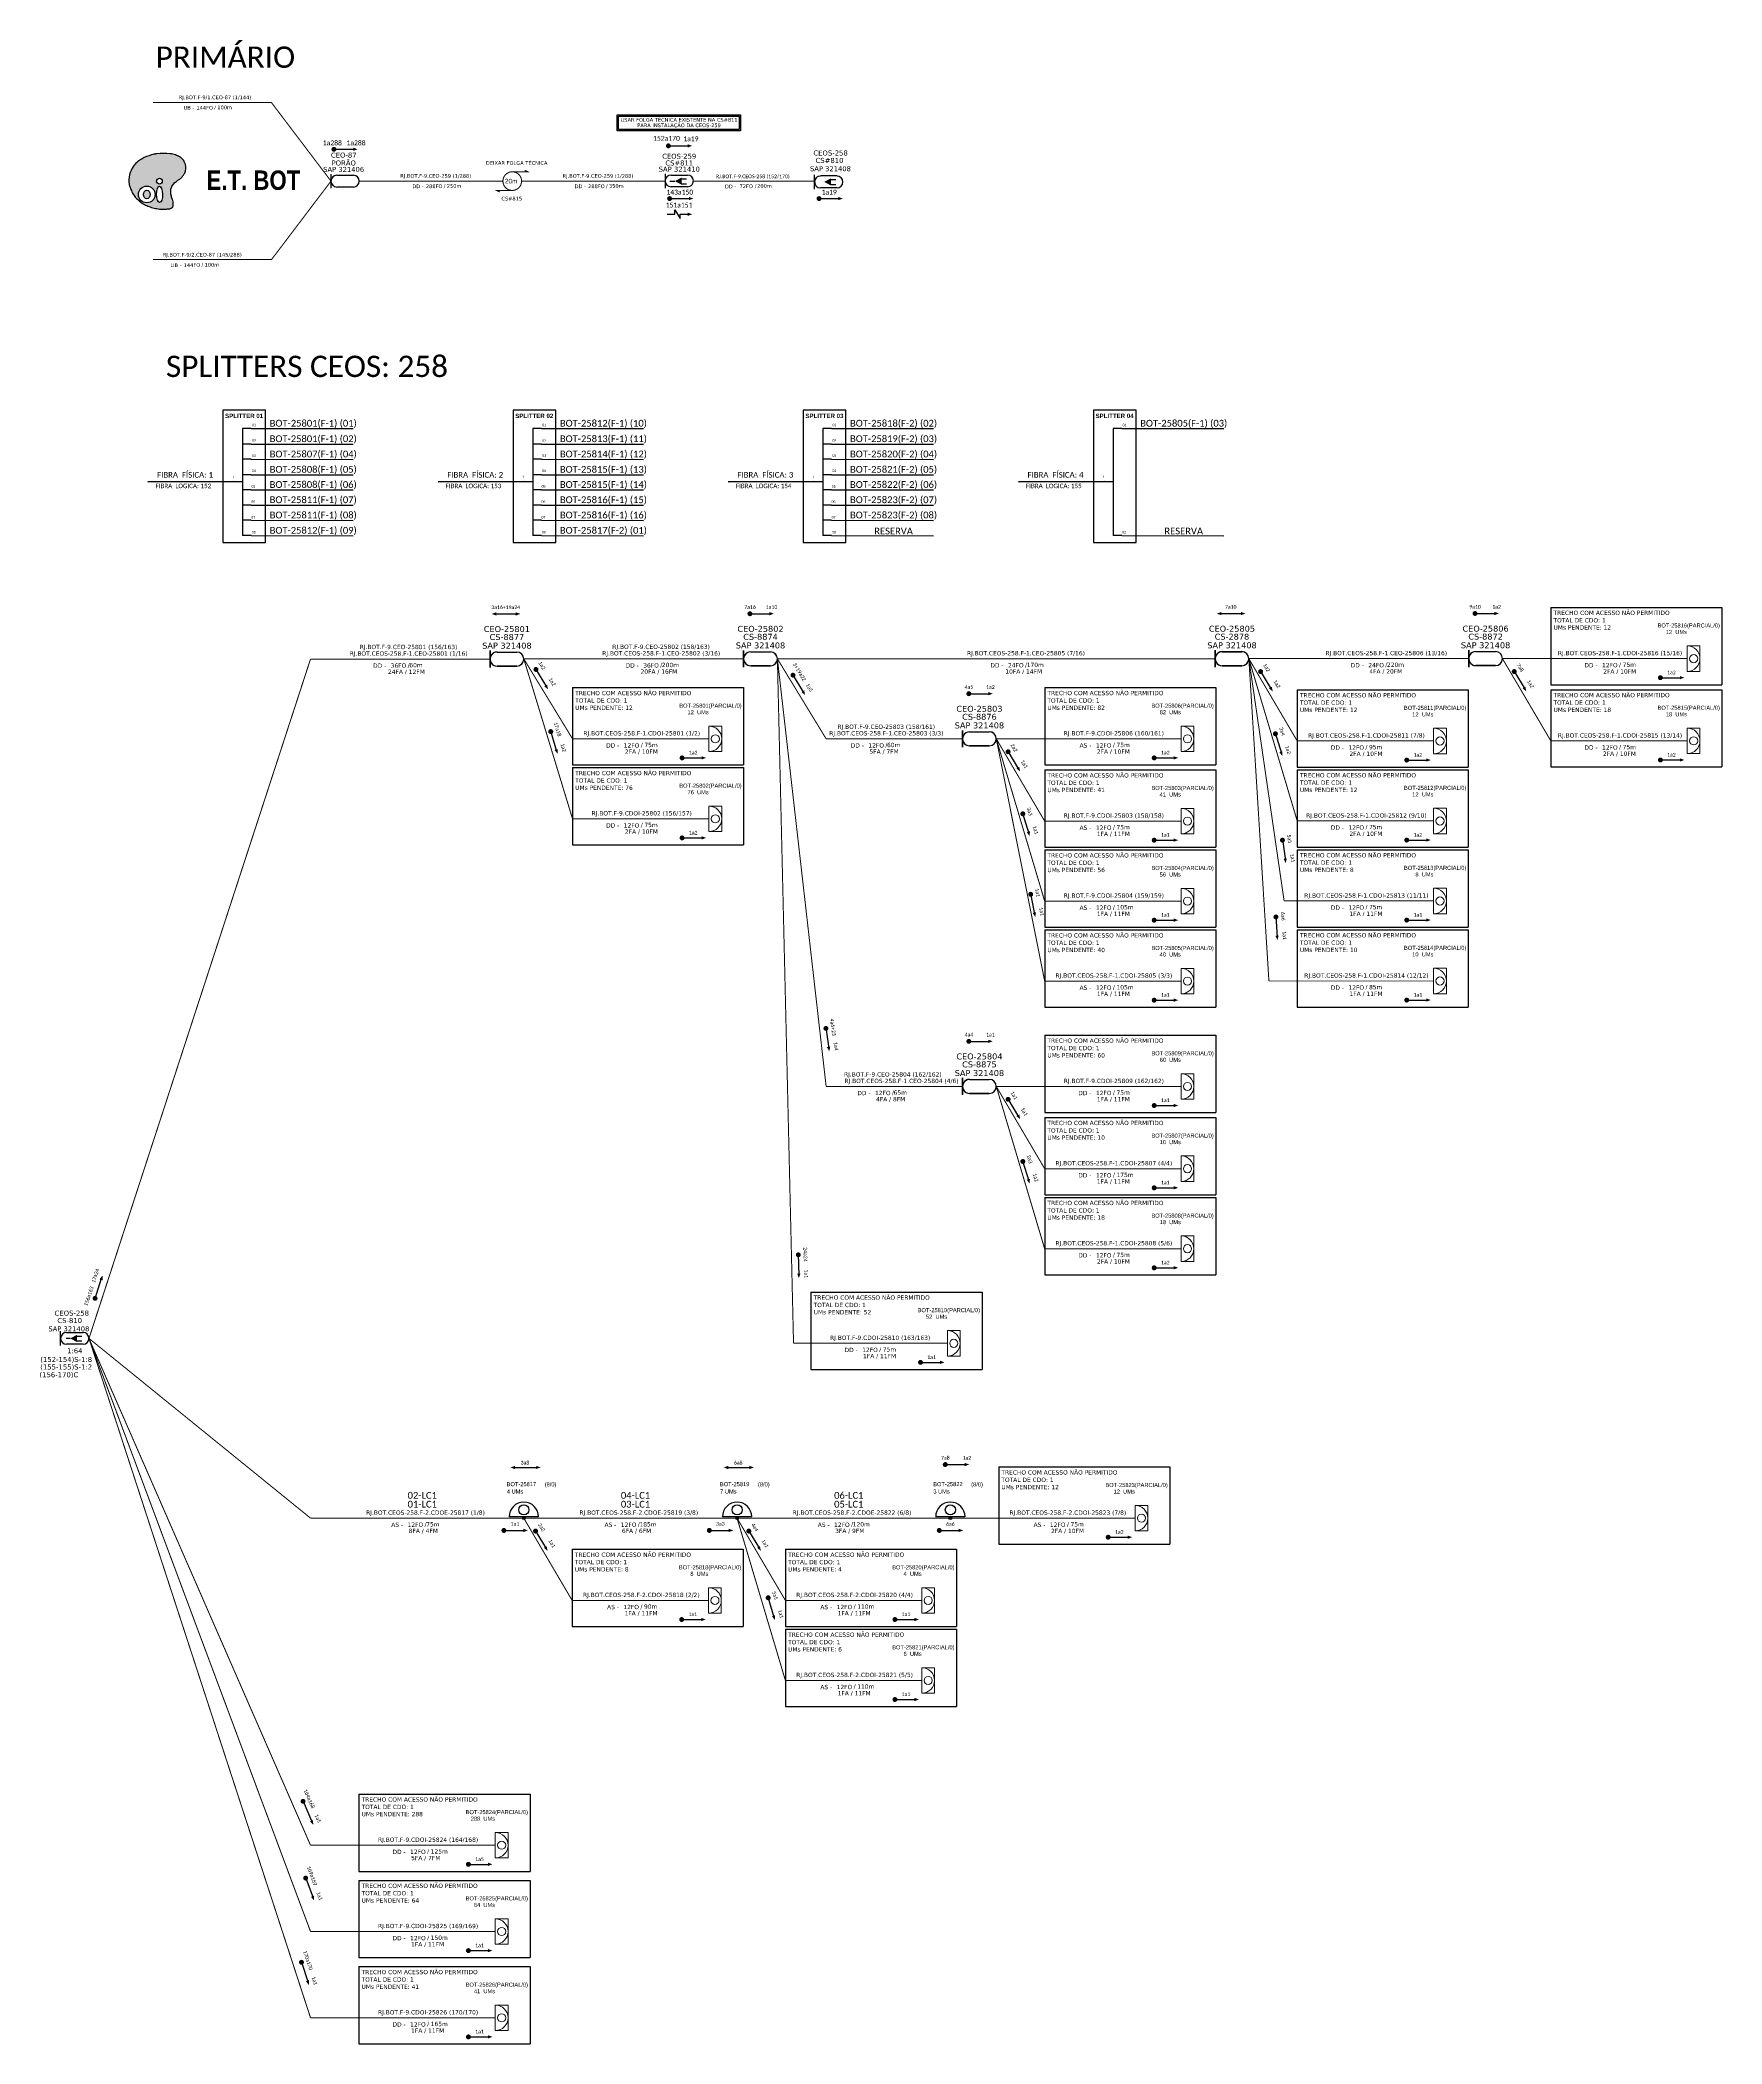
# Model space of a CAD drawing. Header units: millimetres. Extents: x 7789 to 8471, y -664 to 149.
import ezdxf
from ezdxf.enums import TextEntityAlignment as Align

# ---------------------------------------------------------------- set-up
doc = ezdxf.new("R2010")
doc.units = ezdxf.units.MM
for name, color, linetype, lineweight in [("20.0-LEGENDA DOS CDO'S", 1, 'Continuous', 0), ('20.1-CDO_INTERIOR', 1, 'Continuous', 0), ('20.2-CDO_POSTE', 1, 'Continuous', 5), ('40.1-ETIQUETAS', 1, 'Continuous', 20)]:
    doc.layers.add(name, color=color, linetype=linetype, lineweight=lineweight)
for name, color, linetype in [('20.4-CEOS', 1, 'Continuous'), ('20.5-CABO AÉREO', 1, 'Continuous'), ('20.5-CEO', 1, 'Continuous'), ('CABO OPTICO EXISTENTE', 5, 'Continuous'), ('CAP a instalar', 1, 'Continuous'), ('CD de instalação futura', 8, 'Continuous'), ('E.T.', 7, 'Continuous'), ('label_cabos', 7, 'Continuous'), ('SETA', 7, 'Continuous')]:
    doc.layers.add(name, color=color, linetype=linetype)
doc.styles.add('ARIAL', font='arial.ttf')
doc.styles.add('siredit', font='verdana.ttf')
doc.styles.add('SWISS BIT', font='swisscb.ttf')
doc.linetypes.add('FENCELINE1', pattern='A,0.25,-0.1,[133,ltypeshp.shx,S=0.1,R=0,X=-0.1,Y=0],-0.1,1', length=1.45)

# ---------------------------------------------------------------- blocks, each defined once
blk = doc.blocks.new('CEO')
at = {"layer": 'CAP a instalar', "linetype": 'Continuous'}
for p, q in [((34376.45, 58706.74), (34376.45, 58714.31)), ((34379.59, 58713.67), (34388.39, 58713.67)), ((34388.39, 58707.39), (34379.59, 58707.39))]:
    blk.add_line(p, q, dxfattribs=at)
for centre, start_param, end_param in [((34379.59, 58710.53), 6.283185, 9.424778), ((34388.39, 58710.53), 3.141593, 6.283185)]:
    blk.add_ellipse(centre, major_axis=(0, 3.14), ratio=1, start_param=start_param, end_param=end_param, dxfattribs=at)
at = {"layer": '20.4-CEOS', "color": 7, "style": 'siredit'}
for tag, p in [('CEO-2701', (34383.99, 58725.26)), ('SAP321406', (34383.99, 58717.83)), ('CSPROJ.', (34383.99, 58721.69))]:
    blk.add_attdef(tag, text='', height=2.66, rotation=0.01293, dxfattribs=at).set_placement(p, align=Align.TOP_CENTER)
blk = doc.blocks.new('ETIQUETA_RS5F')
at = {"layer": '40.1-ETIQUETAS', "color": 0, "style": 'siredit'}
blk.add_text('/', height=1.5, dxfattribs=at).set_placement((1.55, -1.95), align=Align.MIDDLE_RIGHT)
for tag, p in [('ETIQUETA_R_SECUNDARIA', (1.18, 2.1)), ('ETIQUETA_R_PRIMARIA', (1.18, 4.1)), ('F_ATIVAS/F_MORTAS', (1.11, -4.24))]:
    blk.add_attdef(tag, text='', height=1.5, dxfattribs=at).set_placement(p, align=Align.MIDDLE_CENTER)
for tag, p in [('TIPO_CABO', (-6.62, -2.12)), ('CAP_CABO', (0.37, -2.09))]:
    blk.add_attdef(tag, text='', height=1.5, dxfattribs=at).set_placement(p, align=Align.MIDDLE_RIGHT)
for tag, p in [('FUSÃO_1', (0.82, -8.39)), ('FUSÃO_2', (0.82, -10.6)), ('FUSÃO_3', (0.82, -12.93)), ('FUSÃO_4', (0.82, -15.14)), ('FUSÃO_5', (0.82, -17.16))]:
    blk.add_attdef(tag, text='', height=1.5, dxfattribs=at).set_placement(p, align=Align.CENTER)
blk.add_attdef('METROS', text='', height=1.5, dxfattribs=at).set_placement((2.11, -1.95), align=Align.MIDDLE_LEFT)
blk = doc.blocks.new('CDOI_INT')
at = {"layer": '20.1-CDO_INTERIOR', "color": 0, "lineweight": 18}
blk.add_lwpolyline([(4.25, -4.25), (4.25, 4.25), (0, 4.25), (0, -4.25)], close=True, dxfattribs=at)
blk.add_circle((2.12, 0), 1.36, dxfattribs=at)
blk.add_arc((0, 0), 4.25, 270, 90, dxfattribs=at)
at = {"layer": "20.0-LEGENDA DOS CDO'S", "color": 0, "style": 'ARIAL'}
for tag, p in [('SAP', (-0.08, 6.23)), ('CDO_N', (-0.08, 10.38)), ('SURVEY', (-0.08, 8.2)), ('SPLITER_1', (21.18, 10.38)), ('SPLITER_2', (21.19, 8.68)), ('1:XX', (5.94, -2.22)), ('UMS', (5.94, -4.24))]:
    blk.add_attdef(tag, p, '', height=1.36, dxfattribs=at)
blk.add_attdef('FIBRAS_UTILIZADAS', text='', height=1.36, dxfattribs=at).set_placement((15.34, 10.38), align=Align.CENTER)
blk = doc.blocks.new('CDOE-TEXTO PADRÃO')
at = {"layer": "20.0-LEGENDA DOS CDO'S", "color": 0, "style": 'ARIAL'}
for tag, p in [('CDO_N', (0.49, 7.39)), ('SAP', (0.51, 1.67)), ('CORDOALHA', (0.5, 4.33)), ('SPLITER_1', (0.59, -0.91)), ('(XX-XX_F)S', (0.54, -8.29)), ('SPLITER_2', (0.6, -3.55)), ('(XX-XX_L)S', (0.55, -10.83)), ('UMS', (0.55, -13.15))]:
    blk.add_attdef(tag, p, '', height=1.7, rotation=0.11799, dxfattribs=at)
blk.add_attdef('FIBRAS_UTILIZADAS', text='', height=1.7, rotation=0.11799, dxfattribs=at).set_placement((19.77, 7.43), align=Align.CENTER)
blk = doc.blocks.new('CDOE POSTE_')
at = {"color": 1}
blk.add_line((12.9, -5.5), (-2.4, -5.5), dxfattribs=at)
for centre, radius in [((5.3, -1.9), 2.64), ((5.3, -6.2), 0.708)]:
    blk.add_circle(centre, radius, dxfattribs=at)
blk.add_arc((5.3, -5.5), 7.65, 0, 180, dxfattribs=at)
blk = doc.blocks.new('CEOS_UN_SC')
at = {"layer": '20.4-CEOS', "color": 0}
for p, q in [((-9.11, 2.39), (-2.39, 2.39)), ((-2.39, -2.39), (-9.11, -2.39))]:
    blk.add_line(p, q, dxfattribs=at)
for points in [[(-11.5, -2.89), (-11.5, 2.89)], [(-7.6, 0), (-9.22, 0)], [(-4.96, 0.95), (-2.92, 0.95)], [(-4.96, -1.04), (-2.92, -1.04)]]:
    blk.add_lwpolyline(points, dxfattribs=at)
blk.add_lwpolyline([(-7.6, 0, 0, 2.95, 0), (-4.83, 0, 2.95, 2.95, 0)], format="xyseb", dxfattribs=at)
for centre, start, end in [((-9.11, 0), 90, 270), ((-2.39, 0), 270, 90)]:
    blk.add_arc(centre, 2.39, start, end, dxfattribs=at)
at = {"layer": '20.4-CEOS', "color": 7, "style": 'siredit'}
for tag, height, p in [('LOCAL?', 2.03, (-5.75, 7.27)), ('NOME?', 2.03, (-5.75, 10.27)), ('TIPO?', 2, (-8.17, 3.89))]:
    blk.add_attdef(tag, text='', height=height, dxfattribs=at).set_placement(p, align=Align.MIDDLE_CENTER)
for tag, p in [('RACIO_SPLITAGEM', (-5.75, -3.97)), ('FIBRAS_RESERVA', (-5.75, -7.51))]:
    blk.add_attdef(tag, text='', height=2.03, dxfattribs=at).set_placement(p, align=Align.TOP_CENTER)
blk = doc.blocks.new('OI')
h = blk.add_hatch(color=40)
edge = h.paths.add_edge_path()
edge.add_spline(control_points=[(4.35, -0.67), (3.92, -0.99), (3.26, -1.5), (2.81, -2.59), (2.9, -3.5), (3.06, -4.27), (3.31, -4.85), (3.37, -5.39), (3.4, -5.88), (3.2, -6.4), (2.54, -6.61), (1.65, -6.63), (0.55, -6.67), (-0.56, -6.42), (-1.61, -6.14), (-2.77, -5.61), (-3.92, -4.77), (-4.89, -3.7), (-5.34, -2.65), (-5.6, -1.94), (-5.85, -0.96), (-5.71, 0.47), (-5.1, 2.02), (-4.14, 3.02), (-3.3, 3.61), (-2.37, 4.16), (-1.36, 4.44), (-0.56, 4.7), (0.79, 4.85), (2.24, 4.97), (3.79, 4.57), (4.67, 4.21), (5.44, 3.65), (5.76, 2.99), (6.03, 2.21), (6.01, 1.46), (5.72, 0.64), (5.31, 0.08), (4.88, -0.38), (4.51, -0.55), (4.35, -0.67)], knot_values=[0, 0, 0, 0, 1.60434, 2.417191, 3.427595, 4.282808, 4.776746, 5.304182, 5.888771, 6.258406, 6.858137, 7.79129, 8.986195, 10.124242, 11.187857, 12.242908, 13.953784, 15.414161, 16.515391, 17.349188, 17.675853, 19.552021, 21.515531, 22.568638, 23.63245, 24.621084, 25.782718, 26.745347, 27.142653, 29.870543, 31.004649, 31.921532, 32.709589, 33.801391, 34.042471, 35.192333, 35.971461, 36.628871, 37.254359, 37.836911, 37.836911, 37.836911, 37.836911], degree=3, periodic=0)
h.paths.add_polyline_path([(1.13, -0.87, -1), (-0.04, -0.87, -1)], flags=16)
edge = h.paths.add_edge_path(flags=16)
edge.add_ellipse((0.56, -3.59), major_axis=(-0.02, 1.71), ratio=0.361305, start_angle=0, end_angle=360)
h.paths.add_polyline_path([(-0.36, -3.62, -1), (-3.8, -3.62, -1)], flags=16)
edge = h.paths.add_edge_path(flags=0)
edge.add_ellipse((-2.08, -3.62), major_axis=(0, 0.885), ratio=0.758294, start_angle=0, end_angle=360)
at = {"color": 40}
for centre, radius in [((-2.08, -3.62), 1.72), ((0.54, -0.87), 0.587)]:
    blk.add_circle(centre, radius, dxfattribs=at)
blk.add_ellipse((-2.08, -3.62), major_axis=(0, 0.885), ratio=0.758294, start_param=-3.141592653589792, end_param=3.141592653589792, dxfattribs=at)
blk.add_ellipse((0.56, -3.59), major_axis=(-0.02, 1.71), ratio=0.361305, dxfattribs=at)
at = {"color": 40, "start_tangent": (-0.800898, -0.598801), "end_tangent": (-0.800898, -0.598801)}
blk.add_spline([(4.35, -0.67), (3.2, -1.78), (2.9, -2.54), (2.92, -3.55), (3.12, -4.38), (3.28, -4.85), (3.37, -5.37), (3.35, -5.95), (3.2, -6.29), (2.66, -6.55), (1.73, -6.63), (0.54, -6.62), (-0.58, -6.41), (-1.6, -6.11), (-2.56, -5.67), (-3.95, -4.67), (-4.89, -3.56), (-5.37, -2.56), (-5.64, -1.78), (-5.72, -1.46), (-5.63, 0.42), (-4.84, 2.22), (-4.13, 2.99), (-3.27, 3.62), (-2.4, 4.09), (-1.3, 4.47), (-0.37, 4.72), (0.02, 4.77), (2.75, 4.8), (3.85, 4.53), (4.69, 4.16), (5.31, 3.68), (5.85, 2.73), (5.93, 2.5), (5.94, 1.35), (5.67, 0.62), (5.29, 0.08), (4.84, -0.36), (4.35, -0.67)], degree=3, dxfattribs=at)
blk = doc.blocks.new('*U25')
at = {"layer": '20.5-CEO'}
for p, q in [((-1.56, 1.26), (1.8, 1.26)), ((1.8, -1.13), (-1.56, -1.13))]:
    blk.add_line(p, q, dxfattribs=at)
blk.add_lwpolyline([(-2.75, 1.51), (-2.75, -1.38)], dxfattribs=at)
for centre, start, end in [((-1.56, 0.07), 90, 270), ((1.8, 0.07), 270, 90)]:
    blk.add_arc(centre, 1.2, start, end, dxfattribs=at)
at = {"layer": '20.5-CEO', "color": 7, "style": 'siredit'}
for tag, p in [('LOCAL', (0.12, 4.23)), ('FID', (0.11, 5.61)), ('SAP', (0.12, 2.97)), ('FIBRAS_RESERVA', (0.12, -1.94))]:
    blk.add_attdef(tag, text='', height=1.01, dxfattribs=at).set_placement(p, align=Align.TOP_CENTER)
for tag, flags, p in [('ID_ATIVIDADE', 3, (0.11, -3.51)), ('FATOR', 1, (0.11, -4.82))]:
    blk.add_attdef(tag, text='', height=1.01, dxfattribs=dict(at, flags=flags)).set_placement(p, align=Align.TOP_CENTER)
at = {"layer": '20.5-CEO', "color": 7, "style": 'siredit', "flags": 3}
blk.add_attdef('QTDE', (-4.88, -7.06), '', height=1.01, dxfattribs=at)

msp = doc.modelspace()

# ---------------------------------------------------------------- linework, layer by layer
at = {"color": 7, "linetype": 'Continuous'}
for p, q in [((7870.83, -8.59), (7870.83, -52.02)), ((7874.35, -8.59), (7870.83, -8.59)), ((7874.35, -14.87), (7870.83, -14.87)), ((7988.55, -8.59), (7988.55, -52.02)), ((7992.06, -8.59), (7988.55, -8.59)), ((7992.06, -14.87), (7988.55, -14.87)), ((8106.26, -8.59), (8106.26, -52.02)), ((8109.78, -8.59), (8106.26, -8.59)), ((8109.78, -14.87), (8106.26, -14.87)), ((8223.98, -8.59), (8223.98, -52.02)), ((8227.49, -8.59), (8223.98, -8.59)), ((7874.35, -21.06), (7870.83, -21.06)), ((7992.06, -21.06), (7988.55, -21.06)), ((8109.78, -21.06), (8106.26, -21.06)), ((7867.18, -30.02), (7870.82, -30.02)), ((7874.35, -27.29), (7870.83, -27.29)), ((7984.9, -30.02), (7988.53, -30.02)), ((7992.06, -27.29), (7988.55, -27.29)), ((8102.61, -30.02), (8106.25, -30.02)), ((8109.78, -27.29), (8106.26, -27.29)), ((8220.33, -30.02), (8223.96, -30.02)), ((7874.35, -33.45), (7870.83, -33.45)), ((7874.35, -39.61), (7870.83, -39.61)), ((7992.06, -33.45), (7988.55, -33.45)), ((7992.06, -39.61), (7988.55, -39.61)), ((8109.78, -33.45), (8106.26, -33.45)), ((8109.78, -39.61), (8106.26, -39.61)), ((7874.35, -45.8), (7870.83, -45.8)), ((7992.06, -45.8), (7988.55, -45.8)), ((8109.78, -45.8), (8106.26, -45.8)), ((7874.35, -52.02), (7870.83, -52.02)), ((7992.06, -52.02), (7988.55, -52.02)), ((8109.78, -52.02), (8106.26, -52.02)), ((8227.49, -52.02), (8223.98, -52.02))]:
    msp.add_line(p, q, dxfattribs=at)
at = {"color": 10, "linetype": 'Continuous'}
for p, q in [((7874.35, -8.59), (7915.72, -8.6)), ((7874.35, -14.87), (7915.72, -14.89)), ((7992.06, -8.59), (8033.44, -8.6)), ((7992.06, -14.87), (8033.44, -14.89)), ((8109.78, -8.59), (8151.15, -8.6)), ((8109.78, -14.87), (8151.15, -14.89)), ((8227.49, -8.59), (8268.87, -8.6)), ((7874.35, -21.06), (7915.72, -21.08)), ((7992.06, -21.06), (8033.44, -21.08)), ((8109.78, -21.06), (8151.15, -21.08)), ((7874.35, -27.29), (7915.72, -27.3)), ((7992.06, -27.29), (8033.44, -27.3)), ((8109.78, -27.29), (8151.15, -27.3)), ((7874.35, -33.44), (7915.72, -33.45)), ((7874.35, -39.61), (7915.72, -39.63)), ((7992.06, -33.44), (8033.44, -33.45)), ((7992.06, -39.61), (8033.44, -39.63)), ((8109.78, -33.44), (8151.15, -33.45)), ((8109.78, -39.61), (8151.15, -39.63)), ((7874.35, -45.8), (7915.72, -45.82)), ((7992.06, -45.8), (8033.44, -45.82)), ((8109.78, -45.8), (8151.15, -45.82)), ((7874.35, -52.02), (7915.72, -52.03)), ((7992.06, -52.02), (8033.44, -52.03)), ((8109.78, -52.02), (8151.15, -52.03)), ((8227.49, -52.02), (8268.87, -52.03))]:
    msp.add_line(p, q, dxfattribs=at)
at = {"color": 1, "linetype": 'Continuous', "lineweight": 60}
for p, q in [((7867.18, -30.02), (7832.4, -30.13)), ((7984.9, -30.02), (7950.11, -30.13)), ((8102.61, -30.02), (8067.83, -30.13)), ((8220.33, -30.02), (8185.54, -30.13))]:
    msp.add_line(p, q, dxfattribs=at)
at = {"color": 3}
for points in [[(8022.74, 118.63), (8072.87, 118.63), (8072.87, 112.12), (8022.74, 112.12)], [(8023.34, 118.03), (8072.27, 118.03), (8072.27, 112.72), (8023.34, 112.72)]]:
    msp.add_lwpolyline(points, close=True, dxfattribs=at)
at = {"color": 0, "const_width": 0.99}
for points in [[(7907.37, 104.65, 1), (7908.36, 104.65, 1)], [(8043.06, 106.05, 1), (8044.05, 106.04, 1)], [(8043.55, 84.67, 1), (8044.54, 84.67, 1)], [(8104.17, 84.67, 1), (8105.16, 84.67, 1)]]:
    msp.add_lwpolyline(points, format="xyb", close=True, dxfattribs=at)
at = {"color": 5, "const_width": 0.42}
msp.add_lwpolyline([(7980.22, 95.53, 1.000012), (7980.22, 87.97, 0.999978)], format="xyb", close=True, dxfattribs=at)
at = {"color": 5, "const_width": 0.394}
for points in [[(7980.22, 95.53), (7986.52, 95.53), (7985.26, 96.16)], [(7980.22, 87.97), (7973.92, 87.97), (7975.18, 87.34)]]:
    msp.add_lwpolyline(points, dxfattribs=at)
at = {"color": 0}
msp.add_lwpolyline([(8046.18, 78.3), (8046.18, 80.05), (8048.27, 76.56), (8048.27, 78.3)], dxfattribs=at)
at = {"color": 7}
for points in [[(7862.86, -54.8), (7880.14, -54.8), (7880.14, -1.15), (7862.86, -1.15)], [(7980.58, -54.8), (7997.86, -54.8), (7997.86, -1.15), (7980.58, -1.15)], [(8098.29, -54.8), (8115.57, -54.8), (8115.57, -1.15), (8098.29, -1.15)], [(8216.01, -54.8), (8233.29, -54.8), (8233.29, -1.15), (8216.01, -1.15)]]:
    msp.add_lwpolyline(points, close=True, dxfattribs=at)
at = {"color": 3}
for points in [[(8401.55, -81.13), (8470.97, -81.13), (8470.97, -112.46)], [(8401.55, -81.13), (8401.55, -112.46)], [(8004.67, -113.66), (8074.09, -113.66), (8074.09, -144.99)], [(8004.67, -113.66), (8004.67, -144.99)], [(8196.21, -113.65), (8265.63, -113.65), (8265.63, -144.99)], [(8196.21, -113.65), (8196.21, -144.99)], [(8401.55, -112.46), (8470.97, -112.46)], [(8298.67, -114.53), (8368.08, -114.53), (8368.08, -145.87)], [(8298.67, -114.53), (8298.67, -145.87)], [(8401.55, -114.5), (8470.97, -114.5), (8470.97, -145.83)], [(8401.55, -114.5), (8401.55, -145.83)], [(8004.67, -144.99), (8074.09, -144.99)], [(8004.67, -146.1), (8074.09, -146.1), (8074.09, -177.44)], [(8004.67, -146.1), (8004.67, -177.44)], [(8196.21, -144.99), (8265.63, -144.99)], [(8298.67, -145.87), (8368.08, -145.87)], [(8401.55, -145.83), (8470.97, -145.83)], [(8196.21, -147.02), (8265.63, -147.02), (8265.63, -178.36)], [(8196.21, -147.02), (8196.21, -178.36)], [(8298.67, -146.98), (8368.08, -146.98), (8368.08, -178.31)], [(8298.67, -146.98), (8298.67, -178.31)], [(8004.67, -177.44), (8074.09, -177.44)], [(8196.21, -178.36), (8265.63, -178.36)], [(8298.67, -178.31), (8368.08, -178.31)], [(8196.21, -179.46), (8265.63, -179.46), (8265.63, -210.8)], [(8196.21, -179.46), (8196.21, -210.8)], [(8298.67, -179.42), (8368.08, -179.42), (8368.08, -210.75)], [(8298.67, -179.42), (8298.67, -210.75)], [(8196.21, -210.8), (8265.63, -210.8)], [(8298.67, -210.75), (8368.08, -210.75)], [(8196.21, -211.91), (8265.63, -211.91), (8265.63, -243.24)], [(8196.21, -211.91), (8196.21, -243.24)], [(8298.67, -211.86), (8368.08, -211.86), (8368.08, -243.19)], [(8298.67, -211.86), (8298.67, -243.19)], [(8196.21, -243.24), (8265.63, -243.24)], [(8298.67, -243.19), (8368.08, -243.19)], [(8196.21, -254.62), (8265.63, -254.62), (8265.63, -285.95)], [(8196.21, -254.62), (8196.21, -285.95)], [(8196.21, -285.95), (8265.63, -285.95)], [(8196.21, -287.99), (8265.63, -287.99), (8265.63, -319.32)], [(8196.21, -287.99), (8196.21, -319.32)], [(8196.21, -319.32), (8265.63, -319.32)], [(8196.21, -320.43), (8265.63, -320.43), (8265.63, -351.76)], [(8196.21, -320.43), (8196.21, -351.76)], [(8196.21, -351.76), (8265.63, -351.76)], [(8101.4, -358.78), (8170.82, -358.78), (8170.82, -390.11)], [(8101.4, -358.78), (8101.4, -390.11)], [(8101.4, -390.11), (8170.82, -390.11)], [(8177.55, -429.69), (8246.96, -429.69), (8246.96, -461.02)], [(8177.55, -429.69), (8177.55, -461.02)], [(8004.52, -463.05), (8073.93, -463.05), (8073.93, -494.39)], [(8004.52, -463.05), (8004.52, -494.39)], [(8091.03, -463.05), (8160.45, -463.05), (8160.45, -494.39)], [(8091.03, -463.05), (8091.03, -494.39)], [(8177.55, -461.02), (8246.96, -461.02)], [(8004.52, -494.39), (8073.93, -494.39)], [(8091.03, -494.39), (8160.45, -494.39)], [(8091.03, -495.49), (8160.45, -495.49), (8160.45, -526.83)], [(8091.03, -495.49), (8091.03, -526.83)], [(8091.03, -526.83), (8160.45, -526.83)], [(7918, -562.33), (7987.42, -562.33), (7987.42, -593.66)], [(7918, -562.33), (7918, -593.66)], [(7918, -593.66), (7987.42, -593.66)], [(7918, -597.32), (7987.42, -597.32), (7987.42, -628.65)], [(7918, -597.32), (7918, -628.65)], [(7918, -628.65), (7987.42, -628.65)], [(7918, -632.31), (7987.42, -632.31), (7987.42, -663.64)], [(7918, -632.31), (7918, -663.64)], [(7918, -663.64), (7987.42, -663.64)]]:
    msp.add_lwpolyline(points, dxfattribs=at)
at = {"color": 8}
for points, const_width in [([(8076.14, -83.68, 1), (8077.13, -83.68, 1)], 0.999), ([(8370.29, -83.59, 1), (8371.28, -83.59, 1)], 0.999), ([(7989.57, -105.85, 1), (7990.09, -106.7, 1)], 1), ([(8093.87, -108.18, 1), (8094.39, -109.03, 1)], 1), ([(8283.56, -106.72, 1), (8284.08, -107.58, 1)], 1), ([(8386.45, -106.69, 1), (8386.97, -107.54, 1)], 1), ([(8445.49, -109.62, 1), (8446.49, -109.62, 1)], 1), ([(8164.95, -116.12, 1), (8165.94, -116.12, 1)], 0.999), ([(7995.69, -130.99, 1), (7995.98, -131.95, 1)], 1), ([(8289.68, -131.86, 1), (8289.97, -132.82, 1)], 1), ([(8048.61, -142.15, 1), (8049.61, -142.15, 1)], 1), ([(8181.11, -139.21, 1), (8181.63, -140.07, 1)], 1), ([(8240.15, -142.14, 1), (8241.15, -142.14, 1)], 1), ([(8342.6, -143.02, 1), (8343.6, -143.02, 1)], 1), ([(8445.49, -142.99, 1), (8446.49, -142.99, 1)], 1), ([(8187.22, -164.35, 1), (8187.51, -165.31, 1)], 1), ([(8048.61, -174.59, 1), (8049.61, -174.59, 1)], 1), ([(8240.15, -175.51, 1), (8241.15, -175.51, 1)], 1), ([(8292.6, -175, 1), (8292.74, -175.99, 1)], 1), ([(8342.6, -175.46, 1), (8343.6, -175.46, 1)], 1), ([(8190.44, -196.96, 1), (8190.64, -197.94, 1)], 1), ([(8240.15, -207.95, 1), (8241.15, -207.95, 1)], 1), ([(8290, -206.13, 1), (8290.06, -207.13, 1)], 1), ([(8342.6, -207.91, 1), (8343.6, -207.91, 1)], 1), ([(8240.15, -240.39, 1), (8241.15, -240.39, 1)], 1), ([(8342.6, -240.35, 1), (8343.6, -240.35, 1)], 1), ([(8107.4, -251.34, 1), (8107.54, -252.33, 1)], 1), ([(8164.95, -257.08, 1), (8165.94, -257.08, 1)], 0.999), ([(8181.11, -280.17, 1), (8181.63, -281.03, 1)], 1), ([(8240.15, -283.11, 1), (8241.15, -283.11, 1)], 1), ([(8187.22, -305.32, 1), (8187.51, -306.27, 1)], 1), ([(8240.15, -316.48, 1), (8241.15, -316.48, 1)], 1), ([(8096.26, -343.15, 1), (8096.28, -344.15, 1)], 1), ([(8240.15, -348.92, 1), (8241.15, -348.92, 1)], 1), ([(7810.81, -361.77, 1), (7811.12, -360.82, 1)], 0.999), ([(8145.34, -387.27, 1), (8146.34, -387.27, 1)], 1), ([(8155.38, -428.7, 1), (8156.38, -428.7, 1)], 0.999), ([(7989.41, -455.24, 1), (7989.93, -456.1, 1)], 1), ([(8075.93, -455.24, 1), (8076.45, -456.1, 1)], 1), ([(8221.48, -458.17, 1), (8222.48, -458.17, 1)], 1), ([(8083.9, -482.23, 1), (8084.18, -483.19, 1)], 1), ([(8048.45, -491.54, 1), (8049.45, -491.54, 1)], 1), ([(8134.97, -491.54, 1), (8135.97, -491.54, 1)], 1), ([(8134.97, -523.98, 1), (8135.97, -523.98, 1)], 1), ([(7895.14, -564.81, 1), (7895.54, -565.72, 1)], 0.999), ([(7961.94, -590.82, 1), (7962.94, -590.82, 1)], 1), ([(7896.24, -595.91, 1), (7896.59, -596.85, 1)], 0.999), ([(7961.94, -625.8, 1), (7962.94, -625.8, 1)], 1), ([(7894.56, -630.06, 1), (7894.87, -631.01, 1)], 0.999), ([(7961.94, -660.79, 1), (7962.94, -660.79, 1)], 1)]:
    msp.add_lwpolyline(points, format="xyb", close=True, dxfattribs=dict(at, const_width=const_width))
for points in [[(7971.2, -98.62), (7971.2, -105.49)], [(7974.05, -99.2), (7982.04, -99.2)], [(7974.05, -104.9), (7982.04, -104.9)], [(8074.09, -98.53), (8074.09, -105.4)], [(8076.94, -99.12), (8084.93, -99.12)], [(8076.94, -104.82), (8084.93, -104.81)], [(8265.35, -98.48), (8265.35, -105.35)], [(8268.2, -99.07), (8276.19, -99.07)], [(8268.2, -104.77), (8276.19, -104.76)], [(8368.24, -98.44), (8368.24, -105.31)], [(8371.09, -99.03), (8379.08, -99.03)], [(8371.09, -104.73), (8379.08, -104.73)], [(8162.9, -130.97), (8162.9, -137.84)], [(8165.74, -131.56), (8173.74, -131.56)], [(8165.75, -137.25), (8173.74, -137.25)], [(8162.9, -271.93), (8162.9, -278.8)], [(8165.74, -272.52), (8173.74, -272.52)], [(8165.75, -278.22), (8173.74, -278.22)]]:
    msp.add_lwpolyline(points, dxfattribs=at)
at = {"const_width": 1}
for points in [[(7976.34, -455.42, 1), (7977.34, -455.42, 1)], [(8059.67, -455.42, 1), (8060.67, -455.42, 1)], [(8152.96, -455.42, 1), (8153.96, -455.42, 1)]]:
    msp.add_lwpolyline(points, format="xyb", close=True, dxfattribs=at)
at = {"color": 8}
for centre, start, end in [((7974.05, -102.05), 90.01293, 270.01293), ((7982.04, -102.05), 270.01293, 90.01293), ((8076.94, -101.97), 90.01293, 270.01293), ((8084.93, -101.97), 270.01293, 90.01293), ((8268.2, -101.92), 90.01293, 270.01293), ((8276.19, -101.92), 270.01293, 90.01293), ((8371.09, -101.88), 90.01293, 270.01293), ((8379.08, -101.88), 270.01293, 90.01293), ((8165.75, -134.41), 90.01293, 270.01293), ((8173.74, -134.4), 270.01293, 90.01293), ((8165.75, -275.37), 90.01293, 270.01293), ((8173.74, -275.37), 270.01293, 90.01293)]:
    msp.add_arc(centre, 2.85, start, end, dxfattribs=at)
at = {"layer": '20.4-CEOS', "color": 8}
for p, q in [((8111.97, 93.83), (8105.25, 93.83)), ((8111.97, 89.04), (8105.25, 89.04))]:
    msp.add_line(p, q, dxfattribs=at)
for points in [[(8044.12, 91.75), (8046.16, 91.75)], [(8048.81, 92.7), (8050.85, 92.7)], [(8048.81, 90.71), (8050.85, 90.71)], [(8102.86, 88.55), (8102.86, 94.32)], [(8109.4, 92.38), (8111.44, 92.38)], [(8109.4, 90.39), (8111.44, 90.39)]]:
    msp.add_lwpolyline(points, dxfattribs=at)
for points in [[(8046.16, 91.75, 0, 2.95, 0), (8048.93, 91.75, 2.95, 2.95, 0)], [(8106.76, 91.43, 0, 2.95, 0), (8109.53, 91.43, 2.95, 2.95, 0)]]:
    msp.add_lwpolyline(points, format="xyseb", dxfattribs=at)
for centre, start, end in [((8105.25, 91.43), 90, 270), ((8111.97, 91.43), 270, 90)]:
    msp.add_arc(centre, 2.39, start, end, dxfattribs=at)
at = {"layer": '20.5-CABO AÉREO', "color": 5, "ltscale": 50, "const_width": 0.4}
for points in [[(7834.47, 123.57), (7882.55, 123.57), (7906.68, 91.75)], [(7834.47, 59.92), (7882.55, 59.92), (7906.68, 91.75)], [(7918.18, 91.75), (7976.44, 91.75)], [(7984, 91.75), (8042.26, 91.75)]]:
    msp.add_lwpolyline(points, dxfattribs=at)
at = {"layer": '20.5-CABO AÉREO', "color": 1, "ltscale": 50, "const_width": 0.4}
msp.add_lwpolyline([(8053.76, 91.75), (8102.88, 91.75)], dxfattribs=at)
at = {"layer": '20.5-CEO', "color": 5}
for p, q in [((7909.07, 94.14), (7915.77, 94.14)), ((7915.77, 89.36), (7909.07, 89.36))]:
    msp.add_line(p, q, dxfattribs=at)
msp.add_lwpolyline([(7906.68, 94.63), (7906.68, 88.87)], dxfattribs=at)
for centre, start, end in [((7909.07, 91.75), 90, 270), ((7915.77, 91.75), 270, 90)]:
    msp.add_arc(centre, 2.39, start, end, dxfattribs=at)
at = {"layer": 'CAP a instalar', "color": 8, "linetype": 'FENCELINE1', "ltscale": 6, "const_width": 0.4}
for points in [[(7808.5, -377.55), (7898.38, -102.05)], [(7898.38, -102.05), (7971.2, -102.05)], [(7984.89, -101.97), (8074.09, -101.95)], [(7984.89, -101.97), (8004.67, -134.41)], [(7984.89, -101.97), (8004.67, -166.85)], [(8087.78, -101.92), (8265.35, -101.92)], [(8087.78, -101.96), (8107.56, -134.41)], [(8087.78, -101.96), (8107.56, -275.37)], [(8087.78, -101.96), (8094.33, -379.53)], [(8279.04, -101.88), (8368.24, -101.86)], [(8279.04, -101.91), (8298.67, -135.28)], [(8279.04, -101.91), (8298.67, -167.72)], [(8279.04, -101.91), (8293.35, -200.16)], [(8287.18, -232.61), (8279.04, -101.91)], [(8381.93, -101.88), (8401.55, -135.24)], [(8381.93, -101.88), (8456.89, -101.88)], [(8004.67, -134.41), (8060.01, -134.41)], [(8107.56, -134.41), (8162.9, -134.41)], [(8176.58, -134.4), (8196.21, -167.77)], [(8176.58, -134.4), (8196.21, -200.21)], [(8176.58, -134.4), (8251.55, -134.4)], [(8196.21, -232.65), (8176.58, -134.4)], [(8298.67, -135.28), (8354.01, -135.28)], [(8401.55, -135.24), (8456.89, -135.24)], [(8004.67, -166.85), (8060.01, -166.85)], [(8196.21, -167.77), (8251.55, -167.77)], [(8298.67, -167.72), (8354.01, -167.72)], [(8196.21, -200.21), (8251.55, -200.21)], [(8293.35, -200.16), (8354.01, -200.16)], [(8196.21, -232.65), (8251.55, -232.65)], [(8287.18, -232.61), (8354.01, -232.61)], [(8107.56, -275.37), (8162.9, -275.37)], [(8176.58, -275.37), (8196.21, -308.73)], [(8176.58, -275.37), (8196.21, -341.18)], [(8176.58, -275.37), (8251.55, -275.37)], [(8196.21, -308.73), (8251.55, -308.73)], [(8196.21, -341.18), (8251.55, -341.18)], [(7808.5, -377.55), (7898.38, -653.05)], [(7898.38, -618.06), (7808.5, -377.55)], [(7898.38, -583.07), (7808.5, -377.55)], [(8094.33, -379.53), (8156.74, -379.53)], [(7984.89, -450.43), (8004.52, -483.8)], [(8071.41, -450.43), (8091.03, -483.8)], [(8091.03, -516.24), (8071.41, -450.43)], [(8157.92, -450.43), (8232.89, -450.43)], [(8004.52, -483.8), (8059.86, -483.8)], [(8091.03, -483.8), (8146.37, -483.8)], [(8091.03, -516.24), (8146.37, -516.24)], [(7898.38, -583.07), (7973.34, -583.07)], [(7898.38, -618.06), (7973.34, -618.06)], [(7898.38, -653.05), (7973.34, -653.05)]]:
    msp.add_lwpolyline(points, dxfattribs=at)
at = {"layer": 'CAP a instalar', "linetype": 'FENCELINE1', "ltscale": 6, "const_width": 0.4}
for points in [[(7898.38, -450.43), (7808.5, -377.55)], [(7898.38, -450.43), (7984.89, -450.43)], [(7984.89, -450.43), (8071.41, -450.43)], [(8071.41, -450.43), (8157.92, -450.43)]]:
    msp.add_lwpolyline(points, dxfattribs=at)
at = {"layer": 'SETA', "color": 0}
for points in [[(8043.55, 106.04), (8052.06, 106.03)], [(7907.87, 104.65), (7916.38, 104.65)], [(8044.05, 84.67), (8052.56, 84.67)], [(8104.67, 84.67), (8113.18, 84.67)], [(8043.02, 78.3), (8046.18, 78.3)], [(8048.27, 78.3), (8051.43, 78.3)]]:
    msp.add_lwpolyline(points, dxfattribs=at)
at = {"layer": 'SETA', "color": 8}
for points in [[(7973.75, -83.76), (7982.34, -83.76)], [(8076.64, -83.68), (8085.22, -83.68)], [(8267.9, -83.63), (8276.49, -83.63)], [(8370.79, -83.59), (8379.37, -83.59)], [(7989.66, -106), (7994.13, -113.35)], [(8093.96, -108.33), (8098.43, -115.67)], [(8283.65, -106.87), (8288.12, -114.22)], [(8386.54, -106.84), (8391, -114.18)], [(8445.99, -109.62), (8454.58, -109.62)], [(8165.44, -116.12), (8174.03, -116.12)], [(7995.74, -131.16), (7998.23, -139.39)], [(8289.73, -132.03), (8292.23, -140.26)], [(8049.11, -142.15), (8057.71, -142.15)], [(8181.2, -139.36), (8185.66, -146.71)], [(8240.65, -142.14), (8249.24, -142.14)], [(8343.1, -143.02), (8351.7, -143.02)], [(8445.99, -142.99), (8454.58, -142.99)], [(8187.28, -164.52), (8189.77, -172.75)], [(8049.11, -174.59), (8057.71, -174.59)], [(8240.65, -175.51), (8249.24, -175.51)], [(8292.63, -175.18), (8293.85, -183.69)], [(8343.1, -175.46), (8351.7, -175.46)], [(8190.48, -197.13), (8192.15, -205.56)], [(8240.65, -207.95), (8249.24, -207.95)], [(8290.01, -206.3), (8290.54, -214.88)], [(8343.1, -207.91), (8351.7, -207.91)], [(8240.65, -240.39), (8249.24, -240.39)], [(8343.1, -240.35), (8351.7, -240.35)], [(8107.43, -251.52), (8108.64, -260.03)], [(8165.44, -257.08), (8174.03, -257.08)], [(8181.2, -280.33), (8185.66, -287.67)], [(8240.65, -283.11), (8249.24, -283.11)], [(8187.28, -305.49), (8189.77, -313.71)], [(8240.65, -316.48), (8249.24, -316.48)], [(8096.27, -343.33), (8096.46, -351.92)], [(8240.65, -348.92), (8249.24, -348.92)], [(7810.96, -361.3), (7813.64, -353.14)], [(8145.84, -387.27), (8154.43, -387.27)], [(8155.88, -428.7), (8164.46, -428.7)], [(7989.5, -455.39), (7993.97, -462.74)], [(8076.02, -455.39), (8080.48, -462.74)], [(8221.98, -458.17), (8230.58, -458.17)], [(8083.95, -482.4), (8086.39, -490.64)], [(8048.95, -491.54), (8057.55, -491.54)], [(8135.47, -491.54), (8144.07, -491.54)], [(8135.47, -523.98), (8144.07, -523.98)], [(7895.34, -565.26), (7898.77, -573.13)], [(7962.44, -590.82), (7971.04, -590.82)], [(7896.42, -596.38), (7899.41, -604.42)], [(7894.71, -630.54), (7897.36, -638.7)], [(7962.44, -625.8), (7971.04, -625.8)], [(7962.44, -660.79), (7971.04, -660.79)]]:
    msp.add_lwpolyline(points, dxfattribs=at)
at = {"layer": 'SETA'}
for points in [[(7981.33, -429.89), (7989.93, -429.89)], [(8067.84, -429.89), (8076.44, -429.89)], [(7976.84, -455.42), (7985.44, -455.42)], [(8060.17, -455.42), (8068.76, -455.42)], [(8153.46, -455.42), (8162.06, -455.42)]]:
    msp.add_lwpolyline(points, dxfattribs=at)
at = {"layer": 'SETA', "color": 0}
for points in [[(8051.38, 106.71), (8053.19, 106.04), (8051.38, 105.39)], [(7915.69, 105.32), (7917.51, 104.66), (7915.69, 104)], [(8051.88, 85.34), (8053.69, 84.68), (8051.88, 84.02)], [(8112.49, 85.34), (8114.31, 84.68), (8112.49, 84.02)], [(8051.43, 78.96), (8053.24, 78.3), (8051.43, 77.64)]]:
    msp.add_solid(points, dxfattribs=at)
at = {"layer": 'SETA', "color": 8}
for points in [[(7973.75, -83.1), (7971.92, -83.76), (7973.75, -84.43)], [(7981.65, -83.09), (7983.48, -83.75), (7981.65, -84.42)], [(8084.53, -83), (8086.36, -83.66), (8084.53, -84.33)], [(8267.9, -82.96), (8266.07, -83.63), (8267.9, -84.29)], [(8275.8, -82.95), (8277.63, -83.61), (8275.8, -84.28)], [(8378.68, -82.91), (8380.51, -83.58), (8378.68, -84.24)], [(7994.35, -112.4), (7994.73, -114.32), (7993.21, -113.1)], [(8288.34, -113.28), (8288.72, -115.19), (8287.2, -113.97)], [(8391.23, -113.24), (8391.61, -115.15), (8390.09, -113.93)], [(8453.89, -108.94), (8455.73, -109.6), (8453.89, -110.27)], [(8098.65, -114.73), (8099.03, -116.64), (8097.51, -115.42)], [(8173.34, -115.44), (8175.17, -116.1), (8173.34, -116.77)], [(7998.68, -138.53), (7998.58, -140.48), (7997.41, -138.92)], [(8057.02, -141.47), (8058.85, -142.14), (8057.02, -142.8)], [(8185.89, -145.77), (8186.27, -147.68), (8184.75, -146.46)], [(8248.55, -141.46), (8250.39, -142.13), (8248.55, -142.8)], [(8292.68, -139.4), (8292.57, -141.35), (8291.4, -139.79)], [(8351.01, -142.34), (8352.84, -143.01), (8351.01, -143.68)], [(8453.89, -142.31), (8455.73, -142.97), (8453.89, -143.64)], [(8057.02, -173.91), (8058.85, -174.58), (8057.02, -175.25)], [(8190.22, -171.89), (8190.12, -173.84), (8188.95, -172.28)], [(8248.55, -174.83), (8250.39, -175.5), (8248.55, -176.16)], [(8351.01, -174.78), (8352.84, -175.45), (8351.01, -176.12)], [(8294.43, -182.91), (8294.03, -184.81), (8293.11, -183.1)], [(8192.68, -204.75), (8192.39, -206.68), (8191.37, -205.01)], [(8248.55, -207.27), (8250.39, -207.94), (8248.55, -208.61)], [(8351.01, -207.23), (8352.84, -207.89), (8351.01, -208.56)], [(8291.17, -214.16), (8290.62, -216.02), (8289.84, -214.24)], [(8248.55, -239.71), (8250.39, -240.38), (8248.55, -241.05)], [(8351.01, -239.67), (8352.84, -240.33), (8351.01, -241)], [(8109.21, -259.25), (8108.81, -261.16), (8107.89, -259.44)], [(8173.34, -256.4), (8175.17, -257.07), (8173.34, -257.73)], [(8248.55, -282.43), (8250.39, -283.09), (8248.55, -283.76)], [(8185.89, -286.73), (8186.27, -288.64), (8184.75, -287.42)], [(8190.22, -312.86), (8190.12, -314.8), (8188.95, -313.24)], [(8248.55, -315.8), (8250.39, -316.46), (8248.55, -317.13)], [(8248.55, -348.24), (8250.39, -348.9), (8248.55, -349.57)], [(7812.78, -353.58), (7813.98, -352.05), (7814.04, -354)], [(8097.12, -351.22), (8096.49, -353.06), (8095.79, -351.25)], [(8153.74, -386.59), (8155.58, -387.26), (8153.74, -387.92)], [(8163.78, -428.02), (8165.61, -428.68), (8163.78, -429.35)], [(7994.19, -461.8), (7994.57, -463.71), (7993.05, -462.49)], [(8080.71, -461.8), (8081.09, -463.71), (8079.57, -462.49)], [(8229.89, -457.49), (8231.72, -458.16), (8229.89, -458.83)], [(8056.86, -490.86), (8058.69, -491.53), (8056.86, -492.2)], [(8086.85, -489.78), (8086.73, -491.73), (8085.57, -490.16)], [(8143.38, -490.86), (8145.21, -491.53), (8143.38, -492.2)], [(8143.38, -523.3), (8145.21, -523.97), (8143.38, -524.64)], [(7899.38, -572.87), (7899.5, -574.81), (7898.16, -573.4)], [(7970.35, -590.14), (7972.18, -590.8), (7970.35, -591.47)], [(7899.81, -603.54), (7899.82, -605.49), (7898.56, -604)], [(7970.35, -625.12), (7972.18, -625.79), (7970.35, -626.46)], [(7897.8, -637.84), (7897.73, -639.78), (7896.53, -638.25)], [(7970.35, -660.11), (7972.18, -660.78), (7970.35, -661.45)]]:
    msp.add_solid(points, dxfattribs=at)
at = {"layer": 'SETA'}
for points in [[(7981.33, -430.56), (7979.5, -429.89), (7981.33, -429.22)], [(7989.93, -429.2), (7991.76, -429.87), (7989.93, -430.54)], [(8067.84, -430.56), (8066.01, -429.89), (8067.84, -429.22)], [(8076.44, -429.2), (8078.27, -429.87), (8076.44, -430.53)], [(7984.75, -454.74), (7986.58, -455.41), (7984.75, -456.07)], [(8068.07, -454.74), (8069.91, -455.41), (8068.07, -456.07)], [(8161.37, -454.74), (8163.2, -455.41), (8161.37, -456.07)]]:
    msp.add_solid(points, dxfattribs=at)

# ---------------------------------------------------------------- block references
at = {"layer": '20.2-CDO_POSTE'}
ref = msp.add_blockref('CDOE-TEXTO PADRÃO', (7985.05, -448.55), dxfattribs=dict(at, xscale=0.972000002861023, yscale=0.972000002861023, zscale=0.972000002861023))
ref.add_attrib('CDO_N', 'BOT-25817', (7977.96, -437.48), dxfattribs={"layer": "20.0-LEGENDA DOS CDO'S", "color": 0, "height": 1.652, "rotation": 0.11799, "style": 'ARIAL'})
ref.add_attrib('CORDOALHA', '4 UMs', (7978.02, -440.46), dxfattribs={"layer": "20.0-LEGENDA DOS CDO'S", "color": 0, "height": 1.652, "rotation": 0.11799, "style": 'ARIAL'})
ref.add_attrib('FIBRAS_UTILIZADAS', '       (8/0)', dxfattribs={"layer": "20.0-LEGENDA DOS CDO'S", "color": 0, "height": 1.6523, "rotation": 0.11799, "style": 'ARIAL'}).set_placement((7993.5, -437.56), align=Align.CENTER)
ref = msp.add_blockref('CDOE-TEXTO PADRÃO', (8071.57, -448.55), dxfattribs=dict(at, xscale=0.972000002861023, yscale=0.972000002861023, zscale=0.972000002861023))
ref.add_attrib('CDO_N', 'BOT-25819', (8064.47, -437.48), dxfattribs={"layer": "20.0-LEGENDA DOS CDO'S", "color": 0, "height": 1.652, "rotation": 0.11799, "style": 'ARIAL'})
ref.add_attrib('CORDOALHA', '7 UMs', (8064.54, -440.46), dxfattribs={"layer": "20.0-LEGENDA DOS CDO'S", "color": 0, "height": 1.652, "rotation": 0.11799, "style": 'ARIAL'})
ref.add_attrib('FIBRAS_UTILIZADAS', '       (8/0)', dxfattribs={"layer": "20.0-LEGENDA DOS CDO'S", "color": 0, "height": 1.6523, "rotation": 0.11799, "style": 'ARIAL'}).set_placement((8080.02, -437.56), align=Align.CENTER)
ref = msp.add_blockref('CDOE-TEXTO PADRÃO', (8158.08, -448.55), dxfattribs=dict(at, xscale=0.972000002861023, yscale=0.972000002861023, zscale=0.972000002861023))
ref.add_attrib('CDO_N', 'BOT-25822', (8150.99, -437.48), dxfattribs={"layer": "20.0-LEGENDA DOS CDO'S", "color": 0, "height": 1.652, "rotation": 0.11799, "style": 'ARIAL'})
ref.add_attrib('CORDOALHA', '3 UMs', (8151.05, -440.46), dxfattribs={"layer": "20.0-LEGENDA DOS CDO'S", "color": 0, "height": 1.652, "rotation": 0.11799, "style": 'ARIAL'})
ref.add_attrib('FIBRAS_UTILIZADAS', '       (8/0)', dxfattribs={"layer": "20.0-LEGENDA DOS CDO'S", "color": 0, "height": 1.6523, "rotation": 0.11799, "style": 'ARIAL'}).set_placement((8166.54, -437.56), align=Align.CENTER)
at = {"layer": '20.4-CEOS'}
ref = msp.add_blockref('CEOS_UN_SC', (7808.5, -377.55), dxfattribs=at)
ref.add_attrib('NOME?', 'CEOS-258', dxfattribs={"color": 7, "height": 2.028, "style": 'siredit'}).set_placement((7801.52, -367.29), align=Align.MIDDLE_CENTER)
ref.add_attrib('LOCAL?', 'CS-810', dxfattribs={"color": 7, "height": 2.028, "style": 'siredit'}).set_placement((7800.68, -370.29), align=Align.MIDDLE_CENTER)
ref.add_attrib('TIPO?', 'SAP 321408', dxfattribs={"color": 7, "height": 2, "style": 'siredit'}).set_placement((7800.34, -373.66), align=Align.MIDDLE_CENTER)
ref.add_attrib('RACIO_SPLITAGEM', '1:64', dxfattribs={"color": 7, "height": 2.028, "style": 'siredit'}).set_placement((7802.75, -381.53), align=Align.TOP_CENTER)
ref.add_attrib('FIBRAS_RESERVA', '(152-154)S-1:8', dxfattribs={"color": 7, "height": 2.0275, "style": 'siredit'}).set_placement((7799.26, -385.06), align=Align.TOP_CENTER)
at = {"layer": '20.5-CEO', "color": 0, "lineweight": 0}
ref = msp.add_blockref('*U25', (8047.74, 91.7), dxfattribs=dict(at, xscale=1.988185211695281, yscale=1.988185211695281, zscale=1.988185211695281))
ref.add_attrib('LOCAL', 'CS#811', dxfattribs={"color": 7, "height": 2.016, "style": 'siredit'}).set_placement((8047.98, 100.11), align=Align.TOP_CENTER)
ref.add_attrib('SAP', 'SAP 321410', dxfattribs={"color": 7, "height": 2.016, "style": 'siredit'}).set_placement((8047.98, 97.61), align=Align.TOP_CENTER)
ref.add_attrib('FID', 'CEOS-259', dxfattribs={"layer": '20.4-CEOS', "color": 7, "height": 2.007, "style": 'siredit'}).set_placement((8047.95, 102.84), align=Align.TOP_CENTER)
at = {"layer": '40.1-ETIQUETAS', "color": 0}
ref = msp.add_blockref('ETIQUETA_RS5F', (7858.45, 123.6), dxfattribs=at)
ref.add_attrib('ETIQUETA_R_SECUNDARIA', 'RJ.BOT.F-9/1.CEO-87 (1/144)', dxfattribs={"color": 0, "height": 1.5, "style": 'siredit'}).set_placement((7859.64, 125.71), align=Align.MIDDLE_CENTER)
ref.add_attrib('TIPO_CABO', 'UB - ', dxfattribs={"color": 0, "height": 1.5, "style": 'siredit'}).set_placement((7851.84, 121.49), align=Align.MIDDLE_RIGHT)
ref.add_attrib('CAP_CABO', '144FO', dxfattribs={"color": 0, "height": 1.5, "style": 'siredit'}).set_placement((7858.82, 121.51), align=Align.MIDDLE_RIGHT)
ref.add_attrib('METROS', '100m', dxfattribs={"color": 0, "height": 1.5, "style": 'siredit'}).set_placement((7860.57, 121.65), align=Align.MIDDLE_LEFT)
ref = msp.add_blockref('ETIQUETA_RS5F', (7853.28, 59.79), dxfattribs=at)
ref.add_attrib('ETIQUETA_R_SECUNDARIA', 'RJ.BOT.F-9/2.CEO-87 (145/288)', dxfattribs={"color": 0, "height": 1.5, "style": 'siredit'}).set_placement((7854.46, 61.9), align=Align.MIDDLE_CENTER)
ref.add_attrib('TIPO_CABO', 'UB - ', dxfattribs={"color": 0, "height": 1.5, "style": 'siredit'}).set_placement((7846.66, 57.68), align=Align.MIDDLE_RIGHT)
ref.add_attrib('CAP_CABO', '144FO', dxfattribs={"color": 0, "height": 1.5, "style": 'siredit'}).set_placement((7853.65, 57.7), align=Align.MIDDLE_RIGHT)
ref.add_attrib('METROS', '100m', dxfattribs={"color": 0, "height": 1.5, "style": 'siredit'}).set_placement((7855.39, 57.84), align=Align.MIDDLE_LEFT)
at = {"layer": 'CAP a instalar', "color": 8, "linetype": 'FENCELINE1'}
ref = msp.add_blockref('CEO', (-23233.93, -53396.39), dxfattribs=dict(at, xscale=0.9077475237572799, yscale=0.9077475237572799, zscale=0.9077475237572799))
ref.add_attrib('SAP321406', 'SAP 321408', dxfattribs={"layer": '20.4-CEOS', "color": 8, "height": 2.413, "rotation": 0.01293, "style": 'siredit'}).set_placement((7978.05, -95.42), align=Align.TOP_CENTER)
ref.add_attrib('CSPROJ.', 'CS-8877', dxfattribs={"layer": '20.4-CEOS', "color": 8, "height": 2.413, "rotation": 0.01293, "style": 'siredit'}).set_placement((7978.05, -91.92), align=Align.TOP_CENTER)
ref.add_attrib('CEO-2701', 'CEO-25801', dxfattribs={"layer": '20.4-CEOS', "color": 8, "height": 2.413, "rotation": 0.01293, "style": 'siredit'}).set_placement((7978.04, -88.68), align=Align.TOP_CENTER)
ref = msp.add_blockref('CEO', (-23131.05, -53396.3), dxfattribs=dict(at, xscale=0.9077475237572799, yscale=0.9077475237572799, zscale=0.9077475237572799))
ref.add_attrib('SAP321406', 'SAP 321408', dxfattribs={"layer": '20.4-CEOS', "color": 8, "height": 2.413, "rotation": 0.01293, "style": 'siredit'}).set_placement((8080.93, -95.33), align=Align.TOP_CENTER)
ref.add_attrib('CSPROJ.', 'CS-8874', dxfattribs={"layer": '20.4-CEOS', "color": 8, "height": 2.413, "rotation": 0.01293, "style": 'siredit'}).set_placement((8080.93, -91.83), align=Align.TOP_CENTER)
ref.add_attrib('CEO-2701', 'CEO-25802', dxfattribs={"layer": '20.4-CEOS', "color": 8, "height": 2.413, "rotation": 0.01293, "style": 'siredit'}).set_placement((8080.93, -88.6), align=Align.TOP_CENTER)
ref = msp.add_blockref('CEO', (-22939.78, -53396.25), dxfattribs=dict(at, xscale=0.9077475237572799, yscale=0.9077475237572799, zscale=0.9077475237572799))
ref.add_attrib('SAP321406', 'SAP 321408', dxfattribs={"layer": '20.4-CEOS', "color": 8, "height": 2.413, "rotation": 0.01293, "style": 'siredit'}).set_placement((8272.2, -95.28), align=Align.TOP_CENTER)
ref.add_attrib('CSPROJ.', 'CS-2878', dxfattribs={"layer": '20.4-CEOS', "color": 8, "height": 2.413, "rotation": 0.01293, "style": 'siredit'}).set_placement((8272.19, -91.78), align=Align.TOP_CENTER)
ref.add_attrib('CEO-2701', 'CEO-25805', dxfattribs={"layer": '20.4-CEOS', "color": 8, "height": 2.413, "rotation": 0.01293, "style": 'siredit'}).set_placement((8272.19, -88.55), align=Align.TOP_CENTER)
ref = msp.add_blockref('CEO', (-22836.9, -53396.22), dxfattribs=dict(at, xscale=0.9077475237572799, yscale=0.9077475237572799, zscale=0.9077475237572799))
ref.add_attrib('SAP321406', 'SAP 321408', dxfattribs={"layer": '20.4-CEOS', "color": 8, "height": 2.413, "rotation": 0.01293, "style": 'siredit'}).set_placement((8375.08, -95.25), align=Align.TOP_CENTER)
ref.add_attrib('CSPROJ.', 'CS-8872', dxfattribs={"layer": '20.4-CEOS', "color": 8, "height": 2.413, "rotation": 0.01293, "style": 'siredit'}).set_placement((8375.08, -91.74), align=Align.TOP_CENTER)
ref.add_attrib('CEO-2701', 'CEO-25806', dxfattribs={"layer": '20.4-CEOS', "color": 8, "height": 2.413, "rotation": 0.01293, "style": 'siredit'}).set_placement((8375.08, -88.51), align=Align.TOP_CENTER)
at = {"layer": 'CAP a instalar', "color": 8, "linetype": 'FENCELINE1', "ltscale": 7}
ref = msp.add_blockref('ETIQUETA_RS5F', (7936.8, -102.27), dxfattribs=dict(at, xscale=1.166399984999771, yscale=1.166399984999771, zscale=1.166399984999771))
ref.add_attrib('ETIQUETA_R_PRIMARIA', 'RJ.BOT.F-9.CEO-25801 (156/163)', dxfattribs={"layer": '40.1-ETIQUETAS', "color": 0, "height": 1.7496, "style": 'siredit'}).set_placement((7938.13, -97.16), align=Align.MIDDLE_CENTER)
ref.add_attrib('ETIQUETA_R_SECUNDARIA', 'RJ.BOT.CEOS-258.F-1.CEO-25801 (1/16)', dxfattribs={"layer": '40.1-ETIQUETAS', "color": 0, "height": 1.7496, "style": 'siredit'}).set_placement((7938.18, -99.81), align=Align.MIDDLE_CENTER)
ref.add_attrib('TIPO_CABO', 'DD -', dxfattribs={"layer": '40.1-ETIQUETAS', "color": 0, "height": 1.75, "style": 'siredit'}).set_placement((7929.08, -104.73), align=Align.MIDDLE_RIGHT)
ref.add_attrib('CAP_CABO', '36FO', dxfattribs={"layer": '40.1-ETIQUETAS', "color": 0, "height": 1.75, "style": 'siredit'}).set_placement((7937.22, -104.71), align=Align.MIDDLE_RIGHT)
ref.add_attrib('METROS', '60m', dxfattribs={"layer": '40.1-ETIQUETAS', "color": 0, "height": 1.75, "style": 'siredit'}).set_placement((7938.47, -104.55), align=Align.MIDDLE_LEFT)
ref.add_attrib('F_ATIVAS/F_MORTAS', '24FA / 12FM', dxfattribs={"layer": '40.1-ETIQUETAS', "color": 0, "height": 1.7496, "style": 'siredit'}).set_placement((7937.27, -107.22), align=Align.MIDDLE_CENTER)
ref = msp.add_blockref('ETIQUETA_RS5F', (8039.25, -102.18), dxfattribs=dict(at, xscale=1.166399984999771, yscale=1.166399984999771, zscale=1.166399984999771))
ref.add_attrib('ETIQUETA_R_PRIMARIA', 'RJ.BOT.F-9.CEO-25802 (158/163)', dxfattribs={"layer": '40.1-ETIQUETAS', "color": 0, "height": 1.7496, "style": 'siredit'}).set_placement((8040.59, -97.08), align=Align.MIDDLE_CENTER)
ref.add_attrib('ETIQUETA_R_SECUNDARIA', 'RJ.BOT.CEOS-258.F-1.CEO-25802 (3/16)', dxfattribs={"layer": '40.1-ETIQUETAS', "color": 0, "height": 1.7496, "style": 'siredit'}).set_placement((8040.63, -99.73), align=Align.MIDDLE_CENTER)
ref.add_attrib('TIPO_CABO', 'DD -', dxfattribs={"layer": '40.1-ETIQUETAS', "color": 0, "height": 1.75, "style": 'siredit'}).set_placement((8031.54, -104.65), align=Align.MIDDLE_RIGHT)
ref.add_attrib('CAP_CABO', '36FO', dxfattribs={"layer": '40.1-ETIQUETAS', "color": 0, "height": 1.75, "style": 'siredit'}).set_placement((8039.68, -104.62), align=Align.MIDDLE_RIGHT)
ref.add_attrib('METROS', '200m', dxfattribs={"layer": '40.1-ETIQUETAS', "color": 0, "height": 1.75, "style": 'siredit'}).set_placement((8040.93, -104.46), align=Align.MIDDLE_LEFT)
ref.add_attrib('F_ATIVAS/F_MORTAS', '20FA / 16FM', dxfattribs={"layer": '40.1-ETIQUETAS', "color": 0, "height": 1.7496, "style": 'siredit'}).set_placement((8039.72, -107.13), align=Align.MIDDLE_CENTER)
ref = msp.add_blockref('ETIQUETA_RS5F', (8187.24, -102.13), dxfattribs=dict(at, xscale=1.166399984999771, yscale=1.166399984999771, zscale=1.166399984999771))
ref.add_attrib('ETIQUETA_R_SECUNDARIA', 'RJ.BOT.CEOS-258.F-1.CEO-25805 (7/16)', dxfattribs={"layer": '40.1-ETIQUETAS', "color": 0, "height": 1.7496, "style": 'siredit'}).set_placement((8188.62, -99.68), align=Align.MIDDLE_CENTER)
ref.add_attrib('TIPO_CABO', 'DD -', dxfattribs={"layer": '40.1-ETIQUETAS', "color": 0, "height": 1.75, "style": 'siredit'}).set_placement((8179.52, -104.6), align=Align.MIDDLE_RIGHT)
ref.add_attrib('CAP_CABO', '24FO', dxfattribs={"layer": '40.1-ETIQUETAS', "color": 0, "height": 1.75, "style": 'siredit'}).set_placement((8187.67, -104.57), align=Align.MIDDLE_RIGHT)
ref.add_attrib('METROS', '170m', dxfattribs={"layer": '40.1-ETIQUETAS', "color": 0, "height": 1.75, "style": 'siredit'}).set_placement((8188.92, -104.41), align=Align.MIDDLE_LEFT)
ref.add_attrib('F_ATIVAS/F_MORTAS', '10FA / 14FM', dxfattribs={"layer": '40.1-ETIQUETAS', "color": 0, "height": 1.7496, "style": 'siredit'}).set_placement((8187.71, -107.08), align=Align.MIDDLE_CENTER)
ref = msp.add_blockref('ETIQUETA_RS5F', (8333.4, -102.09), dxfattribs=dict(at, xscale=1.166399984999771, yscale=1.166399984999771, zscale=1.166399984999771))
ref.add_attrib('ETIQUETA_R_SECUNDARIA', 'RJ.BOT.CEOS-258.F-1.CEO-25806 (13/16)', dxfattribs={"layer": '40.1-ETIQUETAS', "color": 0, "height": 1.7496, "style": 'siredit'}).set_placement((8334.78, -99.64), align=Align.MIDDLE_CENTER)
ref.add_attrib('TIPO_CABO', 'DD -', dxfattribs={"layer": '40.1-ETIQUETAS', "color": 0, "height": 1.75, "style": 'siredit'}).set_placement((8325.69, -104.56), align=Align.MIDDLE_RIGHT)
ref.add_attrib('CAP_CABO', '24FO', dxfattribs={"layer": '40.1-ETIQUETAS', "color": 0, "height": 1.75, "style": 'siredit'}).set_placement((8333.83, -104.53), align=Align.MIDDLE_RIGHT)
ref.add_attrib('METROS', '220m', dxfattribs={"layer": '40.1-ETIQUETAS', "color": 0, "height": 1.75, "style": 'siredit'}).set_placement((8335.08, -104.37), align=Align.MIDDLE_LEFT)
ref.add_attrib('F_ATIVAS/F_MORTAS', '4FA / 20FM', dxfattribs={"layer": '40.1-ETIQUETAS', "color": 0, "height": 1.75, "style": 'siredit'}).set_placement((8334.61, -107.04), align=Align.MIDDLE_CENTER)
ref = msp.add_blockref('ETIQUETA_RS5F', (8428.23, -102.09), dxfattribs=dict(at, xscale=1.166399984998861, yscale=1.166399984998861, zscale=1.166399984998861))
ref.add_attrib('ETIQUETA_R_SECUNDARIA', 'RJ.BOT.CEOS-258.F-1.CDOI-25816 (15/16)', dxfattribs={"layer": 'CABO OPTICO EXISTENTE', "color": 0, "height": 1.7496, "style": 'siredit'}).set_placement((8429.61, -99.64), align=Align.MIDDLE_CENTER)
ref.add_attrib('TIPO_CABO', 'DD -', dxfattribs={"layer": '40.1-ETIQUETAS', "color": 0, "height": 1.75, "style": 'siredit'}).set_placement((8420.51, -104.56), align=Align.MIDDLE_RIGHT)
ref.add_attrib('CAP_CABO', '12FO', dxfattribs={"layer": '40.1-ETIQUETAS', "color": 0, "height": 1.75, "style": 'siredit'}).set_placement((8428.66, -104.53), align=Align.MIDDLE_RIGHT)
ref.add_attrib('METROS', '75m', dxfattribs={"layer": '40.1-ETIQUETAS', "color": 0, "height": 1.75, "style": 'siredit'}).set_placement((8430.69, -104.37), align=Align.MIDDLE_LEFT)
ref.add_attrib('F_ATIVAS/F_MORTAS', '2FA / 10FM', dxfattribs={"layer": '40.1-ETIQUETAS', "color": 0, "height": 1.75, "style": 'siredit'}).set_placement((8429.51, -107.06), align=Align.MIDDLE_CENTER)
at = {"layer": 'CAP a instalar', "color": 8, "linetype": 'FENCELINE1'}
ref = msp.add_blockref('CEO', (-23042.24, -53428.74), dxfattribs=dict(at, xscale=0.9077475237572799, yscale=0.9077475237572799, zscale=0.9077475237572799))
ref.add_attrib('SAP321406', 'SAP 321408', dxfattribs={"layer": '20.4-CEOS', "color": 8, "height": 2.413, "rotation": 0.01293, "style": 'siredit'}).set_placement((8169.74, -127.77), align=Align.TOP_CENTER)
ref.add_attrib('CSPROJ.', 'CS-8876', dxfattribs={"layer": '20.4-CEOS', "color": 8, "height": 2.413, "rotation": 0.01293, "style": 'siredit'}).set_placement((8169.74, -124.27), align=Align.TOP_CENTER)
ref.add_attrib('CEO-2701', 'CEO-25803', dxfattribs={"layer": '20.4-CEOS', "color": 8, "height": 2.413, "rotation": 0.01293, "style": 'siredit'}).set_placement((8169.74, -121.03), align=Align.TOP_CENTER)
at = {"layer": 'CAP a instalar', "color": 8, "linetype": 'FENCELINE1', "ltscale": 7}
ref = msp.add_blockref('ETIQUETA_RS5F', (8130.59, -134.62), dxfattribs=dict(at, xscale=1.166399984999771, yscale=1.166399984999771, zscale=1.166399984999771))
ref.add_attrib('ETIQUETA_R_PRIMARIA', 'RJ.BOT.F-9.CEO-25803 (158/161)', dxfattribs={"layer": '40.1-ETIQUETAS', "color": 0, "height": 1.7496, "style": 'siredit'}).set_placement((8131.93, -129.51), align=Align.MIDDLE_CENTER)
ref.add_attrib('ETIQUETA_R_SECUNDARIA', 'RJ.BOT.CEOS-258.F-1.CEO-25803 (3/3)', dxfattribs={"layer": '40.1-ETIQUETAS', "color": 0, "height": 1.7496, "style": 'siredit'}).set_placement((8131.97, -132.16), align=Align.MIDDLE_CENTER)
ref.add_attrib('TIPO_CABO', 'DD -', dxfattribs={"layer": '40.1-ETIQUETAS', "color": 0, "height": 1.75, "style": 'siredit'}).set_placement((8122.87, -137.09), align=Align.MIDDLE_RIGHT)
ref.add_attrib('CAP_CABO', '12FO', dxfattribs={"layer": '40.1-ETIQUETAS', "color": 0, "height": 1.75, "style": 'siredit'}).set_placement((8131.02, -137.06), align=Align.MIDDLE_RIGHT)
ref.add_attrib('METROS', '60m', dxfattribs={"layer": '40.1-ETIQUETAS', "color": 0, "height": 1.75, "style": 'siredit'}).set_placement((8132.26, -136.9), align=Align.MIDDLE_LEFT)
ref.add_attrib('F_ATIVAS/F_MORTAS', '5FA / 7FM', dxfattribs={"layer": '40.1-ETIQUETAS', "color": 0, "height": 1.75, "style": 'siredit'}).set_placement((8131.06, -139.57), align=Align.MIDDLE_CENTER)
ref = msp.add_blockref('ETIQUETA_RS5F', (8031.35, -134.62), dxfattribs=dict(at, xscale=1.166399984998861, yscale=1.166399984998861, zscale=1.166399984998861))
ref.add_attrib('ETIQUETA_R_SECUNDARIA', 'RJ.BOT.CEOS-258.F-1.CDOI-25801 (1/2)', dxfattribs={"layer": 'CABO OPTICO EXISTENTE', "color": 0, "height": 1.7496, "style": 'siredit'}).set_placement((8032.73, -132.17), align=Align.MIDDLE_CENTER)
ref.add_attrib('TIPO_CABO', 'DD -', dxfattribs={"layer": '40.1-ETIQUETAS', "color": 0, "height": 1.75, "style": 'siredit'}).set_placement((8023.64, -137.09), align=Align.MIDDLE_RIGHT)
ref.add_attrib('CAP_CABO', '12FO', dxfattribs={"layer": '40.1-ETIQUETAS', "color": 0, "height": 1.75, "style": 'siredit'}).set_placement((8031.78, -137.06), align=Align.MIDDLE_RIGHT)
ref.add_attrib('METROS', '75m', dxfattribs={"layer": '40.1-ETIQUETAS', "color": 0, "height": 1.75, "style": 'siredit'}).set_placement((8033.82, -136.9), align=Align.MIDDLE_LEFT)
ref.add_attrib('F_ATIVAS/F_MORTAS', '2FA / 10FM', dxfattribs={"layer": '40.1-ETIQUETAS', "color": 0, "height": 1.75, "style": 'siredit'}).set_placement((8032.61, -139.6), align=Align.MIDDLE_CENTER)
ref = msp.add_blockref('ETIQUETA_RS5F', (8222.89, -134.62), dxfattribs=dict(at, xscale=1.166399984998861, yscale=1.166399984998861, zscale=1.166399984998861))
ref.add_attrib('ETIQUETA_R_SECUNDARIA', 'RJ.BOT.F-9.CDOI-25806 (160/161)', dxfattribs={"layer": 'CABO OPTICO EXISTENTE', "color": 0, "height": 1.7496, "style": 'siredit'}).set_placement((8224.27, -132.16), align=Align.MIDDLE_CENTER)
ref.add_attrib('TIPO_CABO', 'AS -', dxfattribs={"layer": '40.1-ETIQUETAS', "color": 0, "height": 1.75, "style": 'siredit'}).set_placement((8215.17, -137.08), align=Align.MIDDLE_RIGHT)
ref.add_attrib('CAP_CABO', '12FO', dxfattribs={"layer": '40.1-ETIQUETAS', "color": 0, "height": 1.75, "style": 'siredit'}).set_placement((8223.32, -137.06), align=Align.MIDDLE_RIGHT)
ref.add_attrib('METROS', '75m', dxfattribs={"layer": '40.1-ETIQUETAS', "color": 0, "height": 1.75, "style": 'siredit'}).set_placement((8225.35, -136.9), align=Align.MIDDLE_LEFT)
ref.add_attrib('F_ATIVAS/F_MORTAS', '2FA / 10FM', dxfattribs={"layer": '40.1-ETIQUETAS', "color": 0, "height": 1.75, "style": 'siredit'}).set_placement((8224.07, -139.59), align=Align.MIDDLE_CENTER)
ref = msp.add_blockref('ETIQUETA_RS5F', (8325.35, -135.5), dxfattribs=dict(at, xscale=1.166399984998861, yscale=1.166399984998861, zscale=1.166399984998861))
ref.add_attrib('ETIQUETA_R_SECUNDARIA', 'RJ.BOT.CEOS-258.F-1.CDOI-25811 (7/8)', dxfattribs={"layer": 'CABO OPTICO EXISTENTE', "color": 0, "height": 1.7496, "style": 'siredit'}).set_placement((8326.73, -133.04), align=Align.MIDDLE_CENTER)
ref.add_attrib('TIPO_CABO', 'DD -', dxfattribs={"layer": '40.1-ETIQUETAS', "color": 0, "height": 1.75, "style": 'siredit'}).set_placement((8317.63, -137.96), align=Align.MIDDLE_RIGHT)
ref.add_attrib('CAP_CABO', '12FO', dxfattribs={"layer": '40.1-ETIQUETAS', "color": 0, "height": 1.75, "style": 'siredit'}).set_placement((8325.77, -137.94), align=Align.MIDDLE_RIGHT)
ref.add_attrib('METROS', '95m', dxfattribs={"layer": '40.1-ETIQUETAS', "color": 0, "height": 1.75, "style": 'siredit'}).set_placement((8327.81, -137.77), align=Align.MIDDLE_LEFT)
ref.add_attrib('F_ATIVAS/F_MORTAS', '2FA / 10FM', dxfattribs={"layer": '40.1-ETIQUETAS', "color": 0, "height": 1.75, "style": 'siredit'}).set_placement((8326.55, -140.47), align=Align.MIDDLE_CENTER)
ref = msp.add_blockref('ETIQUETA_RS5F', (8428.23, -135.46), dxfattribs=dict(at, xscale=1.166399984998861, yscale=1.166399984998861, zscale=1.166399984998861))
ref.add_attrib('ETIQUETA_R_SECUNDARIA', 'RJ.BOT.CEOS-258.F-1.CDOI-25815 (13/14)', dxfattribs={"layer": 'CABO OPTICO EXISTENTE', "color": 0, "height": 1.7496, "style": 'siredit'}).set_placement((8429.61, -133), align=Align.MIDDLE_CENTER)
ref.add_attrib('TIPO_CABO', 'DD -', dxfattribs={"layer": '40.1-ETIQUETAS', "color": 0, "height": 1.75, "style": 'siredit'}).set_placement((8420.51, -137.93), align=Align.MIDDLE_RIGHT)
ref.add_attrib('CAP_CABO', '12FO', dxfattribs={"layer": '40.1-ETIQUETAS', "color": 0, "height": 1.75, "style": 'siredit'}).set_placement((8428.66, -137.9), align=Align.MIDDLE_RIGHT)
ref.add_attrib('METROS', '75m', dxfattribs={"layer": '40.1-ETIQUETAS', "color": 0, "height": 1.75, "style": 'siredit'}).set_placement((8430.69, -137.74), align=Align.MIDDLE_LEFT)
ref.add_attrib('F_ATIVAS/F_MORTAS', '2FA / 10FM', dxfattribs={"layer": '40.1-ETIQUETAS', "color": 0, "height": 1.75, "style": 'siredit'}).set_placement((8429.38, -140.43), align=Align.MIDDLE_CENTER)
ref = msp.add_blockref('ETIQUETA_RS5F', (8031.35, -167.06), dxfattribs=dict(at, xscale=1.166399984998861, yscale=1.166399984998861, zscale=1.166399984998861))
ref.add_attrib('ETIQUETA_R_SECUNDARIA', 'RJ.BOT.F-9.CDOI-25802 (156/157)', dxfattribs={"layer": 'CABO OPTICO EXISTENTE', "color": 0, "height": 1.7496, "style": 'siredit'}).set_placement((8032.73, -164.61), align=Align.MIDDLE_CENTER)
ref.add_attrib('TIPO_CABO', 'DD -', dxfattribs={"layer": '40.1-ETIQUETAS', "color": 0, "height": 1.75, "style": 'siredit'}).set_placement((8023.64, -169.53), align=Align.MIDDLE_RIGHT)
ref.add_attrib('CAP_CABO', '12FO', dxfattribs={"layer": '40.1-ETIQUETAS', "color": 0, "height": 1.75, "style": 'siredit'}).set_placement((8031.78, -169.51), align=Align.MIDDLE_RIGHT)
ref.add_attrib('METROS', '75m', dxfattribs={"layer": '40.1-ETIQUETAS', "color": 0, "height": 1.75, "style": 'siredit'}).set_placement((8033.82, -169.34), align=Align.MIDDLE_LEFT)
ref.add_attrib('F_ATIVAS/F_MORTAS', '2FA / 10FM', dxfattribs={"layer": '40.1-ETIQUETAS', "color": 0, "height": 1.75, "style": 'siredit'}).set_placement((8032.63, -172.02), align=Align.MIDDLE_CENTER)
ref = msp.add_blockref('ETIQUETA_RS5F', (8222.89, -167.98), dxfattribs=dict(at, xscale=1.166399984998861, yscale=1.166399984998861, zscale=1.166399984998861))
ref.add_attrib('ETIQUETA_R_SECUNDARIA', 'RJ.BOT.F-9.CDOI-25803 (158/158)', dxfattribs={"layer": 'CABO OPTICO EXISTENTE', "color": 0, "height": 1.7496, "style": 'siredit'}).set_placement((8224.27, -165.53), align=Align.MIDDLE_CENTER)
ref.add_attrib('TIPO_CABO', 'AS -', dxfattribs={"layer": '40.1-ETIQUETAS', "color": 0, "height": 1.75, "style": 'siredit'}).set_placement((8215.17, -170.45), align=Align.MIDDLE_RIGHT)
ref.add_attrib('CAP_CABO', '12FO', dxfattribs={"layer": '40.1-ETIQUETAS', "color": 0, "height": 1.75, "style": 'siredit'}).set_placement((8223.32, -170.43), align=Align.MIDDLE_RIGHT)
ref.add_attrib('METROS', '75m', dxfattribs={"layer": '40.1-ETIQUETAS', "color": 0, "height": 1.75, "style": 'siredit'}).set_placement((8225.35, -170.26), align=Align.MIDDLE_LEFT)
ref.add_attrib('F_ATIVAS/F_MORTAS', '1FA / 11FM', dxfattribs={"layer": '40.1-ETIQUETAS', "color": 0, "height": 1.75, "style": 'siredit'}).set_placement((8224.06, -172.96), align=Align.MIDDLE_CENTER)
ref = msp.add_blockref('ETIQUETA_RS5F', (8325.35, -167.94), dxfattribs=dict(at, xscale=1.166399984998861, yscale=1.166399984998861, zscale=1.166399984998861))
ref.add_attrib('ETIQUETA_R_SECUNDARIA', 'RJ.BOT.CEOS-258.F-1.CDOI-25812 (9/10)', dxfattribs={"layer": 'CABO OPTICO EXISTENTE', "color": 0, "height": 1.7496, "style": 'siredit'}).set_placement((8326.73, -165.48), align=Align.MIDDLE_CENTER)
ref.add_attrib('TIPO_CABO', 'DD -', dxfattribs={"layer": '40.1-ETIQUETAS', "color": 0, "height": 1.75, "style": 'siredit'}).set_placement((8317.63, -170.4), align=Align.MIDDLE_RIGHT)
ref.add_attrib('CAP_CABO', '12FO', dxfattribs={"layer": '40.1-ETIQUETAS', "color": 0, "height": 1.75, "style": 'siredit'}).set_placement((8325.77, -170.38), align=Align.MIDDLE_RIGHT)
ref.add_attrib('METROS', '75m', dxfattribs={"layer": '40.1-ETIQUETAS', "color": 0, "height": 1.75, "style": 'siredit'}).set_placement((8327.81, -170.22), align=Align.MIDDLE_LEFT)
ref.add_attrib('F_ATIVAS/F_MORTAS', '2FA / 10FM', dxfattribs={"layer": '40.1-ETIQUETAS', "color": 0, "height": 1.75, "style": 'siredit'}).set_placement((8326.53, -172.89), align=Align.MIDDLE_CENTER)
ref = msp.add_blockref('ETIQUETA_RS5F', (8222.89, -200.43), dxfattribs=dict(at, xscale=1.166399984998861, yscale=1.166399984998861, zscale=1.166399984998861))
ref.add_attrib('ETIQUETA_R_SECUNDARIA', 'RJ.BOT.F-9.CDOI-25804 (159/159)', dxfattribs={"layer": 'CABO OPTICO EXISTENTE', "color": 0, "height": 1.7496, "style": 'siredit'}).set_placement((8224.27, -197.97), align=Align.MIDDLE_CENTER)
ref.add_attrib('TIPO_CABO', 'AS -', dxfattribs={"layer": '40.1-ETIQUETAS', "color": 0, "height": 1.75, "style": 'siredit'}).set_placement((8215.17, -202.89), align=Align.MIDDLE_RIGHT)
ref.add_attrib('CAP_CABO', '12FO', dxfattribs={"layer": '40.1-ETIQUETAS', "color": 0, "height": 1.75, "style": 'siredit'}).set_placement((8223.32, -202.87), align=Align.MIDDLE_RIGHT)
ref.add_attrib('METROS', '105m', dxfattribs={"layer": '40.1-ETIQUETAS', "color": 0, "height": 1.75, "style": 'siredit'}).set_placement((8225.35, -202.7), align=Align.MIDDLE_LEFT)
ref.add_attrib('F_ATIVAS/F_MORTAS', '1FA / 11FM', dxfattribs={"layer": '40.1-ETIQUETAS', "color": 0, "height": 1.75, "style": 'siredit'}).set_placement((8224.07, -205.38), align=Align.MIDDLE_CENTER)
ref = msp.add_blockref('ETIQUETA_RS5F', (8325.35, -200.38), dxfattribs=dict(at, xscale=1.166399984998861, yscale=1.166399984998861, zscale=1.166399984998861))
ref.add_attrib('ETIQUETA_R_SECUNDARIA', 'RJ.BOT.CEOS-258.F-1.CDOI-25813 (11/11)', dxfattribs={"layer": 'CABO OPTICO EXISTENTE', "color": 0, "height": 1.7496, "style": 'siredit'}).set_placement((8326.73, -197.92), align=Align.MIDDLE_CENTER)
ref.add_attrib('TIPO_CABO', 'DD -', dxfattribs={"layer": '40.1-ETIQUETAS', "color": 0, "height": 1.75, "style": 'siredit'}).set_placement((8317.63, -202.85), align=Align.MIDDLE_RIGHT)
ref.add_attrib('CAP_CABO', '12FO', dxfattribs={"layer": '40.1-ETIQUETAS', "color": 0, "height": 1.75, "style": 'siredit'}).set_placement((8325.77, -202.82), align=Align.MIDDLE_RIGHT)
ref.add_attrib('METROS', '75m', dxfattribs={"layer": '40.1-ETIQUETAS', "color": 0, "height": 1.75, "style": 'siredit'}).set_placement((8327.81, -202.66), align=Align.MIDDLE_LEFT)
ref.add_attrib('F_ATIVAS/F_MORTAS', '1FA / 11FM', dxfattribs={"layer": '40.1-ETIQUETAS', "color": 0, "height": 1.75, "style": 'siredit'}).set_placement((8326.55, -205.33), align=Align.MIDDLE_CENTER)
ref = msp.add_blockref('ETIQUETA_RS5F', (8222.89, -232.87), dxfattribs=dict(at, xscale=1.166399984998861, yscale=1.166399984998861, zscale=1.166399984998861))
ref.add_attrib('ETIQUETA_R_SECUNDARIA', 'RJ.BOT.CEOS-258.F-1.CDOI-25805 (3/3)', dxfattribs={"layer": 'CABO OPTICO EXISTENTE', "color": 0, "height": 1.7496, "style": 'siredit'}).set_placement((8224.27, -230.41), align=Align.MIDDLE_CENTER)
ref.add_attrib('TIPO_CABO', 'AS -', dxfattribs={"layer": '40.1-ETIQUETAS', "color": 0, "height": 1.75, "style": 'siredit'}).set_placement((8215.17, -235.33), align=Align.MIDDLE_RIGHT)
ref.add_attrib('CAP_CABO', '12FO', dxfattribs={"layer": '40.1-ETIQUETAS', "color": 0, "height": 1.75, "style": 'siredit'}).set_placement((8223.32, -235.31), align=Align.MIDDLE_RIGHT)
ref.add_attrib('METROS', '105m', dxfattribs={"layer": '40.1-ETIQUETAS', "color": 0, "height": 1.75, "style": 'siredit'}).set_placement((8225.35, -235.15), align=Align.MIDDLE_LEFT)
ref.add_attrib('F_ATIVAS/F_MORTAS', '1FA / 11FM', dxfattribs={"layer": '40.1-ETIQUETAS', "color": 0, "height": 1.75, "style": 'siredit'}).set_placement((8224.09, -237.82), align=Align.MIDDLE_CENTER)
ref = msp.add_blockref('ETIQUETA_RS5F', (8325.35, -232.82), dxfattribs=dict(at, xscale=1.166399984998861, yscale=1.166399984998861, zscale=1.166399984998861))
ref.add_attrib('ETIQUETA_R_SECUNDARIA', 'RJ.BOT.CEOS-258.F-1.CDOI-25814 (12/12)', dxfattribs={"layer": 'CABO OPTICO EXISTENTE', "color": 0, "height": 1.7496, "style": 'siredit'}).set_placement((8326.73, -230.37), align=Align.MIDDLE_CENTER)
ref.add_attrib('TIPO_CABO', 'DD -', dxfattribs={"layer": '40.1-ETIQUETAS', "color": 0, "height": 1.75, "style": 'siredit'}).set_placement((8317.63, -235.29), align=Align.MIDDLE_RIGHT)
ref.add_attrib('CAP_CABO', '12FO', dxfattribs={"layer": '40.1-ETIQUETAS', "color": 0, "height": 1.75, "style": 'siredit'}).set_placement((8325.77, -235.26), align=Align.MIDDLE_RIGHT)
ref.add_attrib('METROS', '85m', dxfattribs={"layer": '40.1-ETIQUETAS', "color": 0, "height": 1.75, "style": 'siredit'}).set_placement((8327.81, -235.1), align=Align.MIDDLE_LEFT)
ref.add_attrib('F_ATIVAS/F_MORTAS', '1FA / 11FM', dxfattribs={"layer": '40.1-ETIQUETAS', "color": 0, "height": 1.75, "style": 'siredit'}).set_placement((8326.57, -237.77), align=Align.MIDDLE_CENTER)
at = {"layer": 'CAP a instalar', "color": 8, "linetype": 'FENCELINE1'}
ref = msp.add_blockref('CEO', (-23042.24, -53569.71), dxfattribs=dict(at, xscale=0.9077475237572799, yscale=0.9077475237572799, zscale=0.9077475237572799))
ref.add_attrib('SAP321406', 'SAP 321408', dxfattribs={"layer": '20.4-CEOS', "color": 8, "height": 2.413, "rotation": 0.01293, "style": 'siredit'}).set_placement((8169.74, -268.74), align=Align.TOP_CENTER)
ref.add_attrib('CSPROJ.', 'CS-8875', dxfattribs={"layer": '20.4-CEOS', "color": 8, "height": 2.413, "rotation": 0.01293, "style": 'siredit'}).set_placement((8169.74, -265.23), align=Align.TOP_CENTER)
ref.add_attrib('CEO-2701', 'CEO-25804', dxfattribs={"layer": '20.4-CEOS', "color": 8, "height": 2.413, "rotation": 0.01293, "style": 'siredit'}).set_placement((8169.74, -262), align=Align.TOP_CENTER)
at = {"layer": 'CAP a instalar', "color": 8, "linetype": 'FENCELINE1', "ltscale": 7}
ref = msp.add_blockref('ETIQUETA_RS5F', (8133.26, -275.58), dxfattribs=dict(at, xscale=1.166399984999771, yscale=1.166399984999771, zscale=1.166399984999771))
ref.add_attrib('ETIQUETA_R_PRIMARIA', 'RJ.BOT.F-9.CEO-25804 (162/162)', dxfattribs={"layer": '40.1-ETIQUETAS', "color": 0, "height": 1.7496, "style": 'siredit'}).set_placement((8134.6, -270.48), align=Align.MIDDLE_CENTER)
ref.add_attrib('ETIQUETA_R_SECUNDARIA', 'RJ.BOT.CEOS-258.F-1.CEO-25804 (4/6)', dxfattribs={"layer": '40.1-ETIQUETAS', "color": 0, "height": 1.7496, "style": 'siredit'}).set_placement((8138.12, -273.13), align=Align.MIDDLE_CENTER)
ref.add_attrib('TIPO_CABO', 'DD -', dxfattribs={"layer": '40.1-ETIQUETAS', "color": 0, "height": 1.75, "style": 'siredit'}).set_placement((8125.55, -278.05), align=Align.MIDDLE_RIGHT)
ref.add_attrib('CAP_CABO', '12FO', dxfattribs={"layer": '40.1-ETIQUETAS', "color": 0, "height": 1.75, "style": 'siredit'}).set_placement((8133.69, -278.02), align=Align.MIDDLE_RIGHT)
ref.add_attrib('METROS', '65m', dxfattribs={"layer": '40.1-ETIQUETAS', "color": 0, "height": 1.75, "style": 'siredit'}).set_placement((8134.94, -277.86), align=Align.MIDDLE_LEFT)
ref.add_attrib('F_ATIVAS/F_MORTAS', '4FA / 8FM', dxfattribs={"layer": '40.1-ETIQUETAS', "color": 0, "height": 1.75, "style": 'siredit'}).set_placement((8133.73, -280.53), align=Align.MIDDLE_CENTER)
ref = msp.add_blockref('ETIQUETA_RS5F', (8222.89, -275.58), dxfattribs=dict(at, xscale=1.166399984998861, yscale=1.166399984998861, zscale=1.166399984998861))
ref.add_attrib('ETIQUETA_R_SECUNDARIA', 'RJ.BOT.F-9.CDOI-25809 (162/162)', dxfattribs={"layer": 'CABO OPTICO EXISTENTE', "color": 0, "height": 1.7496, "style": 'siredit'}).set_placement((8224.27, -273.13), align=Align.MIDDLE_CENTER)
ref.add_attrib('TIPO_CABO', 'DD -', dxfattribs={"layer": '40.1-ETIQUETAS', "color": 0, "height": 1.75, "style": 'siredit'}).set_placement((8215.17, -278.05), align=Align.MIDDLE_RIGHT)
ref.add_attrib('CAP_CABO', '12FO', dxfattribs={"layer": '40.1-ETIQUETAS', "color": 0, "height": 1.75, "style": 'siredit'}).set_placement((8223.32, -278.02), align=Align.MIDDLE_RIGHT)
ref.add_attrib('METROS', '75m', dxfattribs={"layer": '40.1-ETIQUETAS', "color": 0, "height": 1.75, "style": 'siredit'}).set_placement((8225.35, -277.86), align=Align.MIDDLE_LEFT)
ref.add_attrib('F_ATIVAS/F_MORTAS', '1FA / 11FM', dxfattribs={"layer": '40.1-ETIQUETAS', "color": 0, "height": 1.75, "style": 'siredit'}).set_placement((8224.07, -280.55), align=Align.MIDDLE_CENTER)
ref = msp.add_blockref('ETIQUETA_RS5F', (8222.89, -308.95), dxfattribs=dict(at, xscale=1.166399984998861, yscale=1.166399984998861, zscale=1.166399984998861))
ref.add_attrib('ETIQUETA_R_SECUNDARIA', 'RJ.BOT.CEOS-258.F-1.CDOI-25807 (4/4)', dxfattribs={"layer": 'CABO OPTICO EXISTENTE', "color": 0, "height": 1.7496, "style": 'siredit'}).set_placement((8224.27, -306.49), align=Align.MIDDLE_CENTER)
ref.add_attrib('TIPO_CABO', 'DD -', dxfattribs={"layer": '40.1-ETIQUETAS', "color": 0, "height": 1.75, "style": 'siredit'}).set_placement((8215.17, -311.41), align=Align.MIDDLE_RIGHT)
ref.add_attrib('CAP_CABO', '12FO', dxfattribs={"layer": '40.1-ETIQUETAS', "color": 0, "height": 1.75, "style": 'siredit'}).set_placement((8223.32, -311.39), align=Align.MIDDLE_RIGHT)
ref.add_attrib('METROS', '175m', dxfattribs={"layer": '40.1-ETIQUETAS', "color": 0, "height": 1.75, "style": 'siredit'}).set_placement((8225.35, -311.23), align=Align.MIDDLE_LEFT)
ref.add_attrib('F_ATIVAS/F_MORTAS', '1FA / 11FM', dxfattribs={"layer": '40.1-ETIQUETAS', "color": 0, "height": 1.75, "style": 'siredit'}).set_placement((8224.06, -313.92), align=Align.MIDDLE_CENTER)
ref = msp.add_blockref('ETIQUETA_RS5F', (8222.89, -341.39), dxfattribs=dict(at, xscale=1.166399984998861, yscale=1.166399984998861, zscale=1.166399984998861))
ref.add_attrib('ETIQUETA_R_SECUNDARIA', 'RJ.BOT.CEOS-258.F-1.CDOI-25808 (5/6)', dxfattribs={"layer": 'CABO OPTICO EXISTENTE', "color": 0, "height": 1.7496, "style": 'siredit'}).set_placement((8224.27, -338.93), align=Align.MIDDLE_CENTER)
ref.add_attrib('TIPO_CABO', 'DD -', dxfattribs={"layer": '40.1-ETIQUETAS', "color": 0, "height": 1.75, "style": 'siredit'}).set_placement((8215.17, -343.86), align=Align.MIDDLE_RIGHT)
ref.add_attrib('CAP_CABO', '12FO', dxfattribs={"layer": '40.1-ETIQUETAS', "color": 0, "height": 1.75, "style": 'siredit'}).set_placement((8223.32, -343.83), align=Align.MIDDLE_RIGHT)
ref.add_attrib('METROS', '75m', dxfattribs={"layer": '40.1-ETIQUETAS', "color": 0, "height": 1.75, "style": 'siredit'}).set_placement((8225.35, -343.67), align=Align.MIDDLE_LEFT)
ref.add_attrib('F_ATIVAS/F_MORTAS', '2FA / 10FM', dxfattribs={"layer": '40.1-ETIQUETAS', "color": 0, "height": 1.75, "style": 'siredit'}).set_placement((8224.11, -346.34), align=Align.MIDDLE_CENTER)
ref = msp.add_blockref('ETIQUETA_RS5F', (8128.08, -379.74), dxfattribs=dict(at, xscale=1.166399984998861, yscale=1.166399984998861, zscale=1.166399984998861))
ref.add_attrib('ETIQUETA_R_SECUNDARIA', 'RJ.BOT.F-9.CDOI-25810 (163/163)', dxfattribs={"layer": 'CABO OPTICO EXISTENTE', "color": 0, "height": 1.7496, "style": 'siredit'}).set_placement((8129.46, -377.29), align=Align.MIDDLE_CENTER)
ref.add_attrib('TIPO_CABO', 'DD -', dxfattribs={"layer": '40.1-ETIQUETAS', "color": 0, "height": 1.75, "style": 'siredit'}).set_placement((8120.36, -382.21), align=Align.MIDDLE_RIGHT)
ref.add_attrib('CAP_CABO', '12FO', dxfattribs={"layer": '40.1-ETIQUETAS', "color": 0, "height": 1.75, "style": 'siredit'}).set_placement((8128.51, -382.18), align=Align.MIDDLE_RIGHT)
ref.add_attrib('METROS', '75m', dxfattribs={"layer": '40.1-ETIQUETAS', "color": 0, "height": 1.75, "style": 'siredit'}).set_placement((8130.54, -382.02), align=Align.MIDDLE_LEFT)
ref.add_attrib('F_ATIVAS/F_MORTAS', '1FA / 11FM', dxfattribs={"layer": '40.1-ETIQUETAS', "color": 0, "height": 1.75, "style": 'siredit'}).set_placement((8129.24, -384.69), align=Align.MIDDLE_CENTER)
at = {"layer": 'CAP a instalar', "linetype": 'FENCELINE1', "ltscale": 7}
ref = msp.add_blockref('ETIQUETA_RS5F', (7943.64, -450.65), dxfattribs=dict(at, xscale=1.166399984999771, yscale=1.166399984999771, zscale=1.166399984999771))
ref.add_attrib('ETIQUETA_R_SECUNDARIA', 'RJ.BOT.CEOS-258.F-2.CDOE-25817 (1/8)', dxfattribs={"layer": '40.1-ETIQUETAS', "color": 0, "height": 1.7496, "style": 'siredit'}).set_placement((7945.02, -448.19), align=Align.MIDDLE_CENTER)
ref.add_attrib('TIPO_CABO', 'AS -', dxfattribs={"layer": '40.1-ETIQUETAS', "color": 0, "height": 1.75, "style": 'siredit'}).set_placement((7935.92, -453.11), align=Align.MIDDLE_RIGHT)
ref.add_attrib('CAP_CABO', '12FO', dxfattribs={"layer": '40.1-ETIQUETAS', "color": 0, "height": 1.75, "style": 'siredit'}).set_placement((7944.07, -453.09), align=Align.MIDDLE_RIGHT)
ref.add_attrib('METROS', '75m', dxfattribs={"layer": '40.1-ETIQUETAS', "color": 0, "height": 1.75, "style": 'siredit'}).set_placement((7945.32, -452.93), align=Align.MIDDLE_LEFT)
ref.add_attrib('F_ATIVAS/F_MORTAS', '8FA / 4FM', dxfattribs={"layer": '40.1-ETIQUETAS', "color": 0, "height": 1.75, "style": 'siredit'}).set_placement((7944.11, -455.6), align=Align.MIDDLE_CENTER)
ref = msp.add_blockref('ETIQUETA_RS5F', (8030.15, -450.65), dxfattribs=dict(at, xscale=1.166399984999771, yscale=1.166399984999771, zscale=1.166399984999771))
ref.add_attrib('ETIQUETA_R_SECUNDARIA', 'RJ.BOT.CEOS-258.F-2.CDOE-25819 (3/8)', dxfattribs={"layer": '40.1-ETIQUETAS', "color": 0, "height": 1.7496, "style": 'siredit'}).set_placement((8031.54, -448.19), align=Align.MIDDLE_CENTER)
ref.add_attrib('TIPO_CABO', 'AS -', dxfattribs={"layer": '40.1-ETIQUETAS', "color": 0, "height": 1.75, "style": 'siredit'}).set_placement((8022.44, -453.11), align=Align.MIDDLE_RIGHT)
ref.add_attrib('CAP_CABO', '12FO', dxfattribs={"layer": '40.1-ETIQUETAS', "color": 0, "height": 1.75, "style": 'siredit'}).set_placement((8030.58, -453.09), align=Align.MIDDLE_RIGHT)
ref.add_attrib('METROS', '185m', dxfattribs={"layer": '40.1-ETIQUETAS', "color": 0, "height": 1.75, "style": 'siredit'}).set_placement((8031.83, -452.93), align=Align.MIDDLE_LEFT)
ref.add_attrib('F_ATIVAS/F_MORTAS', '6FA / 6FM', dxfattribs={"layer": '40.1-ETIQUETAS', "color": 0, "height": 1.75, "style": 'siredit'}).set_placement((8030.63, -455.6), align=Align.MIDDLE_CENTER)
ref = msp.add_blockref('ETIQUETA_RS5F', (8116.67, -450.65), dxfattribs=dict(at, xscale=1.166399984999771, yscale=1.166399984999771, zscale=1.166399984999771))
ref.add_attrib('ETIQUETA_R_SECUNDARIA', 'RJ.BOT.CEOS-258.F-2.CDOE-25822 (6/8)', dxfattribs={"layer": '40.1-ETIQUETAS', "color": 0, "height": 1.7496, "style": 'siredit'}).set_placement((8118.05, -448.19), align=Align.MIDDLE_CENTER)
ref.add_attrib('TIPO_CABO', 'AS -', dxfattribs={"layer": '40.1-ETIQUETAS', "color": 0, "height": 1.75, "style": 'siredit'}).set_placement((8108.95, -453.11), align=Align.MIDDLE_RIGHT)
ref.add_attrib('CAP_CABO', '12FO', dxfattribs={"layer": '40.1-ETIQUETAS', "color": 0, "height": 1.75, "style": 'siredit'}).set_placement((8117.1, -453.09), align=Align.MIDDLE_RIGHT)
ref.add_attrib('METROS', '120m', dxfattribs={"layer": '40.1-ETIQUETAS', "color": 0, "height": 1.75, "style": 'siredit'}).set_placement((8118.35, -452.93), align=Align.MIDDLE_LEFT)
ref.add_attrib('F_ATIVAS/F_MORTAS', '3FA / 9FM', dxfattribs={"layer": '40.1-ETIQUETAS', "color": 0, "height": 1.75, "style": 'siredit'}).set_placement((8117.14, -455.6), align=Align.MIDDLE_CENTER)
at = {"layer": 'CAP a instalar', "color": 8, "linetype": 'FENCELINE1', "ltscale": 7}
ref = msp.add_blockref('ETIQUETA_RS5F', (8204.23, -450.65), dxfattribs=dict(at, xscale=1.166399984998861, yscale=1.166399984998861, zscale=1.166399984998861))
ref.add_attrib('ETIQUETA_R_SECUNDARIA', 'RJ.BOT.CEOS-258.F-2.CDOI-25823 (7/8)', dxfattribs={"layer": 'CABO OPTICO EXISTENTE', "color": 0, "height": 1.7496, "style": 'siredit'}).set_placement((8205.61, -448.19), align=Align.MIDDLE_CENTER)
ref.add_attrib('TIPO_CABO', 'AS -', dxfattribs={"layer": '40.1-ETIQUETAS', "color": 0, "height": 1.75, "style": 'siredit'}).set_placement((8196.51, -453.11), align=Align.MIDDLE_RIGHT)
ref.add_attrib('CAP_CABO', '12FO', dxfattribs={"layer": '40.1-ETIQUETAS', "color": 0, "height": 1.75, "style": 'siredit'}).set_placement((8204.65, -453.09), align=Align.MIDDLE_RIGHT)
ref.add_attrib('METROS', '75m', dxfattribs={"layer": '40.1-ETIQUETAS', "color": 0, "height": 1.75, "style": 'siredit'}).set_placement((8206.69, -452.93), align=Align.MIDDLE_LEFT)
ref.add_attrib('F_ATIVAS/F_MORTAS', '2FA / 10FM', dxfattribs={"layer": '40.1-ETIQUETAS', "color": 0, "height": 1.75, "style": 'siredit'}).set_placement((8205.49, -455.62), align=Align.MIDDLE_CENTER)
ref = msp.add_blockref('ETIQUETA_RS5F', (8031.2, -484.01), dxfattribs=dict(at, xscale=1.166399984998861, yscale=1.166399984998861, zscale=1.166399984998861))
ref.add_attrib('ETIQUETA_R_SECUNDARIA', 'RJ.BOT.CEOS-258.F-2.CDOI-25818 (2/2)', dxfattribs={"layer": 'CABO OPTICO EXISTENTE', "color": 0, "height": 1.7496, "style": 'siredit'}).set_placement((8032.58, -481.56), align=Align.MIDDLE_CENTER)
ref.add_attrib('TIPO_CABO', 'AS -', dxfattribs={"layer": '40.1-ETIQUETAS', "color": 0, "height": 1.75, "style": 'siredit'}).set_placement((8023.48, -486.48), align=Align.MIDDLE_RIGHT)
ref.add_attrib('CAP_CABO', '12FO', dxfattribs={"layer": '40.1-ETIQUETAS', "color": 0, "height": 1.75, "style": 'siredit'}).set_placement((8031.62, -486.46), align=Align.MIDDLE_RIGHT)
ref.add_attrib('METROS', '90m', dxfattribs={"layer": '40.1-ETIQUETAS', "color": 0, "height": 1.75, "style": 'siredit'}).set_placement((8033.66, -486.29), align=Align.MIDDLE_LEFT)
ref.add_attrib('F_ATIVAS/F_MORTAS', '1FA / 11FM', dxfattribs={"layer": '40.1-ETIQUETAS', "color": 0, "height": 1.75, "style": 'siredit'}).set_placement((8032.46, -488.99), align=Align.MIDDLE_CENTER)
ref = msp.add_blockref('ETIQUETA_RS5F', (8117.71, -484.01), dxfattribs=dict(at, xscale=1.166399984998861, yscale=1.166399984998861, zscale=1.166399984998861))
ref.add_attrib('ETIQUETA_R_SECUNDARIA', 'RJ.BOT.CEOS-258.F-2.CDOI-25820 (4/4)', dxfattribs={"layer": 'CABO OPTICO EXISTENTE', "color": 0, "height": 1.7496, "style": 'siredit'}).set_placement((8119.09, -481.56), align=Align.MIDDLE_CENTER)
ref.add_attrib('TIPO_CABO', 'AS -', dxfattribs={"layer": '40.1-ETIQUETAS', "color": 0, "height": 1.75, "style": 'siredit'}).set_placement((8109.99, -486.48), align=Align.MIDDLE_RIGHT)
ref.add_attrib('CAP_CABO', '12FO', dxfattribs={"layer": '40.1-ETIQUETAS', "color": 0, "height": 1.75, "style": 'siredit'}).set_placement((8118.14, -486.46), align=Align.MIDDLE_RIGHT)
ref.add_attrib('METROS', '110m', dxfattribs={"layer": '40.1-ETIQUETAS', "color": 0, "height": 1.75, "style": 'siredit'}).set_placement((8120.17, -486.29), align=Align.MIDDLE_LEFT)
ref.add_attrib('F_ATIVAS/F_MORTAS', '1FA / 11FM', dxfattribs={"layer": '40.1-ETIQUETAS', "color": 0, "height": 1.75, "style": 'siredit'}).set_placement((8118.89, -488.99), align=Align.MIDDLE_CENTER)
ref = msp.add_blockref('ETIQUETA_RS5F', (8117.71, -516.46), dxfattribs=dict(at, xscale=1.166399984998861, yscale=1.166399984998861, zscale=1.166399984998861))
ref.add_attrib('ETIQUETA_R_SECUNDARIA', 'RJ.BOT.CEOS-258.F-2.CDOI-25821 (5/5)', dxfattribs={"layer": 'CABO OPTICO EXISTENTE', "color": 0, "height": 1.7496, "style": 'siredit'}).set_placement((8119.09, -514), align=Align.MIDDLE_CENTER)
ref.add_attrib('TIPO_CABO', 'AS -', dxfattribs={"layer": '40.1-ETIQUETAS', "color": 0, "height": 1.75, "style": 'siredit'}).set_placement((8109.99, -518.92), align=Align.MIDDLE_RIGHT)
ref.add_attrib('CAP_CABO', '12FO', dxfattribs={"layer": '40.1-ETIQUETAS', "color": 0, "height": 1.75, "style": 'siredit'}).set_placement((8118.14, -518.9), align=Align.MIDDLE_RIGHT)
ref.add_attrib('METROS', '110m', dxfattribs={"layer": '40.1-ETIQUETAS', "color": 0, "height": 1.75, "style": 'siredit'}).set_placement((8120.17, -518.74), align=Align.MIDDLE_LEFT)
ref.add_attrib('F_ATIVAS/F_MORTAS', '1FA / 11FM', dxfattribs={"layer": '40.1-ETIQUETAS', "color": 0, "height": 1.75, "style": 'siredit'}).set_placement((8118.91, -521.43), align=Align.MIDDLE_CENTER)
ref = msp.add_blockref('ETIQUETA_RS5F', (7944.68, -583.29), dxfattribs=dict(at, xscale=1.166399984998861, yscale=1.166399984998861, zscale=1.166399984998861))
ref.add_attrib('ETIQUETA_R_SECUNDARIA', 'RJ.BOT.F-9.CDOI-25824 (164/168)', dxfattribs={"layer": 'CABO OPTICO EXISTENTE', "color": 0, "height": 1.7496, "style": 'siredit'}).set_placement((7946.06, -580.83), align=Align.MIDDLE_CENTER)
ref.add_attrib('TIPO_CABO', 'DD -', dxfattribs={"layer": '40.1-ETIQUETAS', "color": 0, "height": 1.75, "style": 'siredit'}).set_placement((7936.96, -585.75), align=Align.MIDDLE_RIGHT)
ref.add_attrib('CAP_CABO', '12FO', dxfattribs={"layer": '40.1-ETIQUETAS', "color": 0, "height": 1.75, "style": 'siredit'}).set_placement((7945.11, -585.73), align=Align.MIDDLE_RIGHT)
ref.add_attrib('METROS', '125m', dxfattribs={"layer": '40.1-ETIQUETAS', "color": 0, "height": 1.75, "style": 'siredit'}).set_placement((7947.14, -585.57), align=Align.MIDDLE_LEFT)
ref.add_attrib('F_ATIVAS/F_MORTAS', '5FA / 7FM', dxfattribs={"layer": '40.1-ETIQUETAS', "color": 0, "height": 1.75, "style": 'siredit'}).set_placement((7945.12, -588.26), align=Align.MIDDLE_CENTER)
ref = msp.add_blockref('ETIQUETA_RS5F', (7944.68, -618.28), dxfattribs=dict(at, xscale=1.166399984998861, yscale=1.166399984998861, zscale=1.166399984998861))
ref.add_attrib('ETIQUETA_R_SECUNDARIA', 'RJ.BOT.F-9.CDOI-25825 (169/169)', dxfattribs={"layer": 'CABO OPTICO EXISTENTE', "color": 0, "height": 1.7496, "style": 'siredit'}).set_placement((7946.06, -615.82), align=Align.MIDDLE_CENTER)
ref.add_attrib('TIPO_CABO', 'DD -', dxfattribs={"layer": '40.1-ETIQUETAS', "color": 0, "height": 1.75, "style": 'siredit'}).set_placement((7936.96, -620.74), align=Align.MIDDLE_RIGHT)
ref.add_attrib('CAP_CABO', '12FO', dxfattribs={"layer": '40.1-ETIQUETAS', "color": 0, "height": 1.75, "style": 'siredit'}).set_placement((7945.11, -620.72), align=Align.MIDDLE_RIGHT)
ref.add_attrib('METROS', '150m', dxfattribs={"layer": '40.1-ETIQUETAS', "color": 0, "height": 1.75, "style": 'siredit'}).set_placement((7947.14, -620.56), align=Align.MIDDLE_LEFT)
ref.add_attrib('F_ATIVAS/F_MORTAS', '1FA / 11FM', dxfattribs={"layer": '40.1-ETIQUETAS', "color": 0, "height": 1.75, "style": 'siredit'}).set_placement((7945.88, -623.25), align=Align.MIDDLE_CENTER)
ref = msp.add_blockref('ETIQUETA_RS5F', (7944.68, -653.27), dxfattribs=dict(at, xscale=1.166399984998861, yscale=1.166399984998861, zscale=1.166399984998861))
ref.add_attrib('ETIQUETA_R_SECUNDARIA', 'RJ.BOT.F-9.CDOI-25826 (170/170)', dxfattribs={"layer": 'CABO OPTICO EXISTENTE', "color": 0, "height": 1.7496, "style": 'siredit'}).set_placement((7946.06, -650.81), align=Align.MIDDLE_CENTER)
ref.add_attrib('TIPO_CABO', 'DD -', dxfattribs={"layer": '40.1-ETIQUETAS', "color": 0, "height": 1.75, "style": 'siredit'}).set_placement((7936.96, -655.73), align=Align.MIDDLE_RIGHT)
ref.add_attrib('CAP_CABO', '12FO', dxfattribs={"layer": '40.1-ETIQUETAS', "color": 0, "height": 1.75, "style": 'siredit'}).set_placement((7945.11, -655.71), align=Align.MIDDLE_RIGHT)
ref.add_attrib('METROS', '165m', dxfattribs={"layer": '40.1-ETIQUETAS', "color": 0, "height": 1.75, "style": 'siredit'}).set_placement((7947.14, -655.55), align=Align.MIDDLE_LEFT)
ref.add_attrib('F_ATIVAS/F_MORTAS', '1FA / 11FM', dxfattribs={"layer": '40.1-ETIQUETAS', "color": 0, "height": 1.75, "style": 'siredit'}).set_placement((7945.89, -658.24), align=Align.MIDDLE_CENTER)
at = {"layer": 'CD de instalação futura', "color": 8, "ltscale": 11}
ref = msp.add_blockref('CDOI_INT', (8456.9, -101.88), dxfattribs=dict(at, xscale=1.21541625498503, yscale=1.21541625498503, zscale=1.21541625498503))
ref.add_attrib('CDO_N', 'BOT-25816', dxfattribs={"layer": "20.0-LEGENDA DOS CDO'S", "color": 0, "height": 1.653, "style": 'ARIAL'}).set_placement((8456.8, -89.26), align=Align.RIGHT)
ref.add_attrib('FIBRAS_UTILIZADAS', '    (PARCIAL/0)', dxfattribs={"layer": "20.0-LEGENDA DOS CDO'S", "color": 0, "height": 1.65, "style": 'ARIAL'}).set_placement((8462.2, -89.26), align=Align.CENTER)
ref.add_attrib('SURVEY', '12  UMs', dxfattribs={"layer": "20.0-LEGENDA DOS CDO'S", "color": 0, "height": 1.653, "style": 'ARIAL'}).set_placement((8456.8, -91.91), align=Align.RIGHT)
ref = msp.add_blockref('CDOI_INT', (8060.02, -134.41), dxfattribs=dict(at, xscale=1.21541625498503, yscale=1.21541625498503, zscale=1.21541625498503))
ref.add_attrib('CDO_N', 'BOT-25801', dxfattribs={"layer": "20.0-LEGENDA DOS CDO'S", "color": 0, "height": 1.653, "style": 'ARIAL'}).set_placement((8059.92, -121.79), align=Align.RIGHT)
ref.add_attrib('FIBRAS_UTILIZADAS', '    (PARCIAL/0)', dxfattribs={"layer": "20.0-LEGENDA DOS CDO'S", "color": 0, "height": 1.65, "style": 'ARIAL'}).set_placement((8065.33, -121.79), align=Align.CENTER)
ref.add_attrib('SURVEY', '12  UMs', dxfattribs={"layer": "20.0-LEGENDA DOS CDO'S", "color": 0, "height": 1.653, "style": 'ARIAL'}).set_placement((8059.92, -124.44), align=Align.RIGHT)
ref = msp.add_blockref('CDOI_INT', (8251.56, -134.4), dxfattribs=dict(at, xscale=1.21541625498503, yscale=1.21541625498503, zscale=1.21541625498503))
ref.add_attrib('CDO_N', 'BOT-25806', dxfattribs={"layer": "20.0-LEGENDA DOS CDO'S", "color": 0, "height": 1.653, "style": 'ARIAL'}).set_placement((8251.46, -121.79), align=Align.RIGHT)
ref.add_attrib('FIBRAS_UTILIZADAS', '    (PARCIAL/0)', dxfattribs={"layer": "20.0-LEGENDA DOS CDO'S", "color": 0, "height": 1.65, "style": 'ARIAL'}).set_placement((8256.86, -121.79), align=Align.CENTER)
ref.add_attrib('SURVEY', '82  UMs', dxfattribs={"layer": "20.0-LEGENDA DOS CDO'S", "color": 0, "height": 1.653, "style": 'ARIAL'}).set_placement((8251.46, -124.44), align=Align.RIGHT)
ref = msp.add_blockref('CDOI_INT', (8354.01, -135.28), dxfattribs=dict(at, xscale=1.21541625498503, yscale=1.21541625498503, zscale=1.21541625498503))
ref.add_attrib('CDO_N', 'BOT-25811', dxfattribs={"layer": "20.0-LEGENDA DOS CDO'S", "color": 0, "height": 1.653, "style": 'ARIAL'}).set_placement((8353.91, -122.66), align=Align.RIGHT)
ref.add_attrib('FIBRAS_UTILIZADAS', '    (PARCIAL/0)', dxfattribs={"layer": "20.0-LEGENDA DOS CDO'S", "color": 0, "height": 1.65, "style": 'ARIAL'}).set_placement((8359.32, -122.66), align=Align.CENTER)
ref.add_attrib('SURVEY', '12  UMs', dxfattribs={"layer": "20.0-LEGENDA DOS CDO'S", "color": 0, "height": 1.653, "style": 'ARIAL'}).set_placement((8353.92, -125.32), align=Align.RIGHT)
ref = msp.add_blockref('CDOI_INT', (8456.9, -135.24), dxfattribs=dict(at, xscale=1.21541625498503, yscale=1.21541625498503, zscale=1.21541625498503))
ref.add_attrib('CDO_N', 'BOT-25815', dxfattribs={"layer": "20.0-LEGENDA DOS CDO'S", "color": 0, "height": 1.653, "style": 'ARIAL'}).set_placement((8456.8, -122.63), align=Align.RIGHT)
ref.add_attrib('FIBRAS_UTILIZADAS', '    (PARCIAL/0)', dxfattribs={"layer": "20.0-LEGENDA DOS CDO'S", "color": 0, "height": 1.65, "style": 'ARIAL'}).set_placement((8462.2, -122.63), align=Align.CENTER)
ref.add_attrib('SURVEY', '18  UMs', dxfattribs={"layer": "20.0-LEGENDA DOS CDO'S", "color": 0, "height": 1.653, "style": 'ARIAL'}).set_placement((8456.8, -125.28), align=Align.RIGHT)
ref = msp.add_blockref('CDOI_INT', (8060.02, -166.85), dxfattribs=dict(at, xscale=1.21541625498503, yscale=1.21541625498503, zscale=1.21541625498503))
ref.add_attrib('CDO_N', 'BOT-25802', dxfattribs={"layer": "20.0-LEGENDA DOS CDO'S", "color": 0, "height": 1.653, "style": 'ARIAL'}).set_placement((8059.92, -154.23), align=Align.RIGHT)
ref.add_attrib('FIBRAS_UTILIZADAS', '    (PARCIAL/0)', dxfattribs={"layer": "20.0-LEGENDA DOS CDO'S", "color": 0, "height": 1.65, "style": 'ARIAL'}).set_placement((8065.33, -154.23), align=Align.CENTER)
ref.add_attrib('SURVEY', '76  UMs', dxfattribs={"layer": "20.0-LEGENDA DOS CDO'S", "color": 0, "height": 1.653, "style": 'ARIAL'}).set_placement((8059.92, -156.88), align=Align.RIGHT)
ref = msp.add_blockref('CDOI_INT', (8251.56, -167.77), dxfattribs=dict(at, xscale=1.21541625498503, yscale=1.21541625498503, zscale=1.21541625498503))
ref.add_attrib('CDO_N', 'BOT-25803', dxfattribs={"layer": "20.0-LEGENDA DOS CDO'S", "color": 0, "height": 1.653, "style": 'ARIAL'}).set_placement((8251.46, -155.15), align=Align.RIGHT)
ref.add_attrib('FIBRAS_UTILIZADAS', '    (PARCIAL/0)', dxfattribs={"layer": "20.0-LEGENDA DOS CDO'S", "color": 0, "height": 1.65, "style": 'ARIAL'}).set_placement((8256.86, -155.15), align=Align.CENTER)
ref.add_attrib('SURVEY', '41  UMs', dxfattribs={"layer": "20.0-LEGENDA DOS CDO'S", "color": 0, "height": 1.653, "style": 'ARIAL'}).set_placement((8251.46, -157.8), align=Align.RIGHT)
ref = msp.add_blockref('CDOI_INT', (8354.01, -167.72), dxfattribs=dict(at, xscale=1.21541625498503, yscale=1.21541625498503, zscale=1.21541625498503))
ref.add_attrib('CDO_N', 'BOT-25812', dxfattribs={"layer": "20.0-LEGENDA DOS CDO'S", "color": 0, "height": 1.653, "style": 'ARIAL'}).set_placement((8353.91, -155.11), align=Align.RIGHT)
ref.add_attrib('FIBRAS_UTILIZADAS', '    (PARCIAL/0)', dxfattribs={"layer": "20.0-LEGENDA DOS CDO'S", "color": 0, "height": 1.65, "style": 'ARIAL'}).set_placement((8359.32, -155.11), align=Align.CENTER)
ref.add_attrib('SURVEY', '12  UMs', dxfattribs={"layer": "20.0-LEGENDA DOS CDO'S", "color": 0, "height": 1.653, "style": 'ARIAL'}).set_placement((8353.92, -157.76), align=Align.RIGHT)
ref = msp.add_blockref('CDOI_INT', (8251.56, -200.21), dxfattribs=dict(at, xscale=1.21541625498503, yscale=1.21541625498503, zscale=1.21541625498503))
ref.add_attrib('CDO_N', 'BOT-25804', dxfattribs={"layer": "20.0-LEGENDA DOS CDO'S", "color": 0, "height": 1.653, "style": 'ARIAL'}).set_placement((8251.46, -187.59), align=Align.RIGHT)
ref.add_attrib('FIBRAS_UTILIZADAS', '    (PARCIAL/0)', dxfattribs={"layer": "20.0-LEGENDA DOS CDO'S", "color": 0, "height": 1.65, "style": 'ARIAL'}).set_placement((8256.86, -187.59), align=Align.CENTER)
ref.add_attrib('SURVEY', '56  UMs', dxfattribs={"layer": "20.0-LEGENDA DOS CDO'S", "color": 0, "height": 1.653, "style": 'ARIAL'}).set_placement((8251.46, -190.25), align=Align.RIGHT)
ref = msp.add_blockref('CDOI_INT', (8354.01, -200.16), dxfattribs=dict(at, xscale=1.21541625498503, yscale=1.21541625498503, zscale=1.21541625498503))
ref.add_attrib('CDO_N', 'BOT-25813', dxfattribs={"layer": "20.0-LEGENDA DOS CDO'S", "color": 0, "height": 1.653, "style": 'ARIAL'}).set_placement((8353.91, -187.55), align=Align.RIGHT)
ref.add_attrib('FIBRAS_UTILIZADAS', '    (PARCIAL/0)', dxfattribs={"layer": "20.0-LEGENDA DOS CDO'S", "color": 0, "height": 1.65, "style": 'ARIAL'}).set_placement((8359.32, -187.55), align=Align.CENTER)
ref.add_attrib('SURVEY', '8  UMs', dxfattribs={"layer": "20.0-LEGENDA DOS CDO'S", "color": 0, "height": 1.653, "style": 'ARIAL'}).set_placement((8353.92, -190.2), align=Align.RIGHT)
ref = msp.add_blockref('CDOI_INT', (8251.56, -232.65), dxfattribs=dict(at, xscale=1.21541625498503, yscale=1.21541625498503, zscale=1.21541625498503))
ref.add_attrib('CDO_N', 'BOT-25805', dxfattribs={"layer": "20.0-LEGENDA DOS CDO'S", "color": 0, "height": 1.653, "style": 'ARIAL'}).set_placement((8251.46, -220.04), align=Align.RIGHT)
ref.add_attrib('FIBRAS_UTILIZADAS', '    (PARCIAL/0)', dxfattribs={"layer": "20.0-LEGENDA DOS CDO'S", "color": 0, "height": 1.65, "style": 'ARIAL'}).set_placement((8256.86, -220.04), align=Align.CENTER)
ref.add_attrib('SURVEY', '40  UMs', dxfattribs={"layer": "20.0-LEGENDA DOS CDO'S", "color": 0, "height": 1.653, "style": 'ARIAL'}).set_placement((8251.46, -222.69), align=Align.RIGHT)
ref = msp.add_blockref('CDOI_INT', (8354.01, -232.61), dxfattribs=dict(at, xscale=1.21541625498503, yscale=1.21541625498503, zscale=1.21541625498503))
ref.add_attrib('CDO_N', 'BOT-25814', dxfattribs={"layer": "20.0-LEGENDA DOS CDO'S", "color": 0, "height": 1.653, "style": 'ARIAL'}).set_placement((8353.91, -219.99), align=Align.RIGHT)
ref.add_attrib('FIBRAS_UTILIZADAS', '    (PARCIAL/0)', dxfattribs={"layer": "20.0-LEGENDA DOS CDO'S", "color": 0, "height": 1.65, "style": 'ARIAL'}).set_placement((8359.32, -219.99), align=Align.CENTER)
ref.add_attrib('SURVEY', '10  UMs', dxfattribs={"layer": "20.0-LEGENDA DOS CDO'S", "color": 0, "height": 1.653, "style": 'ARIAL'}).set_placement((8353.92, -222.64), align=Align.RIGHT)
ref = msp.add_blockref('CDOI_INT', (8251.56, -275.37), dxfattribs=dict(at, xscale=1.21541625498503, yscale=1.21541625498503, zscale=1.21541625498503))
ref.add_attrib('CDO_N', 'BOT-25809', dxfattribs={"layer": "20.0-LEGENDA DOS CDO'S", "color": 0, "height": 1.653, "style": 'ARIAL'}).set_placement((8251.46, -262.75), align=Align.RIGHT)
ref.add_attrib('FIBRAS_UTILIZADAS', '    (PARCIAL/0)', dxfattribs={"layer": "20.0-LEGENDA DOS CDO'S", "color": 0, "height": 1.65, "style": 'ARIAL'}).set_placement((8256.86, -262.75), align=Align.CENTER)
ref.add_attrib('SURVEY', '60  UMs', dxfattribs={"layer": "20.0-LEGENDA DOS CDO'S", "color": 0, "height": 1.653, "style": 'ARIAL'}).set_placement((8251.46, -265.4), align=Align.RIGHT)
ref = msp.add_blockref('CDOI_INT', (8251.56, -308.73), dxfattribs=dict(at, xscale=1.21541625498503, yscale=1.21541625498503, zscale=1.21541625498503))
ref.add_attrib('CDO_N', 'BOT-25807', dxfattribs={"layer": "20.0-LEGENDA DOS CDO'S", "color": 0, "height": 1.653, "style": 'ARIAL'}).set_placement((8251.46, -296.12), align=Align.RIGHT)
ref.add_attrib('FIBRAS_UTILIZADAS', '    (PARCIAL/0)', dxfattribs={"layer": "20.0-LEGENDA DOS CDO'S", "color": 0, "height": 1.65, "style": 'ARIAL'}).set_placement((8256.86, -296.12), align=Align.CENTER)
ref.add_attrib('SURVEY', '10  UMs', dxfattribs={"layer": "20.0-LEGENDA DOS CDO'S", "color": 0, "height": 1.653, "style": 'ARIAL'}).set_placement((8251.46, -298.77), align=Align.RIGHT)
ref = msp.add_blockref('CDOI_INT', (8251.56, -341.18), dxfattribs=dict(at, xscale=1.21541625498503, yscale=1.21541625498503, zscale=1.21541625498503))
ref.add_attrib('CDO_N', 'BOT-25808', dxfattribs={"layer": "20.0-LEGENDA DOS CDO'S", "color": 0, "height": 1.653, "style": 'ARIAL'}).set_placement((8251.46, -328.56), align=Align.RIGHT)
ref.add_attrib('FIBRAS_UTILIZADAS', '    (PARCIAL/0)', dxfattribs={"layer": "20.0-LEGENDA DOS CDO'S", "color": 0, "height": 1.65, "style": 'ARIAL'}).set_placement((8256.86, -328.56), align=Align.CENTER)
ref.add_attrib('SURVEY', '18  UMs', dxfattribs={"layer": "20.0-LEGENDA DOS CDO'S", "color": 0, "height": 1.653, "style": 'ARIAL'}).set_placement((8251.46, -331.21), align=Align.RIGHT)
ref = msp.add_blockref('CDOI_INT', (8156.75, -379.53), dxfattribs=dict(at, xscale=1.21541625498503, yscale=1.21541625498503, zscale=1.21541625498503))
ref.add_attrib('CDO_N', 'BOT-25810', dxfattribs={"layer": "20.0-LEGENDA DOS CDO'S", "color": 0, "height": 1.653, "style": 'ARIAL'}).set_placement((8156.64, -366.91), align=Align.RIGHT)
ref.add_attrib('FIBRAS_UTILIZADAS', '    (PARCIAL/0)', dxfattribs={"layer": "20.0-LEGENDA DOS CDO'S", "color": 0, "height": 1.65, "style": 'ARIAL'}).set_placement((8162.05, -366.91), align=Align.CENTER)
ref.add_attrib('SURVEY', '52  UMs', dxfattribs={"layer": "20.0-LEGENDA DOS CDO'S", "color": 0, "height": 1.653, "style": 'ARIAL'}).set_placement((8156.65, -369.56), align=Align.RIGHT)
ref = msp.add_blockref('CDOI_INT', (8232.89, -450.43), dxfattribs=dict(at, xscale=1.21541625498503, yscale=1.21541625498503, zscale=1.21541625498503))
ref.add_attrib('CDO_N', 'BOT-25823', dxfattribs={"layer": "20.0-LEGENDA DOS CDO'S", "color": 0, "height": 1.653, "style": 'ARIAL'}).set_placement((8232.79, -437.82), align=Align.RIGHT)
ref.add_attrib('FIBRAS_UTILIZADAS', '    (PARCIAL/0)', dxfattribs={"layer": "20.0-LEGENDA DOS CDO'S", "color": 0, "height": 1.65, "style": 'ARIAL'}).set_placement((8238.2, -437.82), align=Align.CENTER)
ref.add_attrib('SURVEY', '12  UMs', dxfattribs={"layer": "20.0-LEGENDA DOS CDO'S", "color": 0, "height": 1.653, "style": 'ARIAL'}).set_placement((8232.8, -440.47), align=Align.RIGHT)
ref = msp.add_blockref('CDOI_INT', (8059.86, -483.8), dxfattribs=dict(at, xscale=1.21541625498503, yscale=1.21541625498503, zscale=1.21541625498503))
ref.add_attrib('CDO_N', 'BOT-25818', dxfattribs={"layer": "20.0-LEGENDA DOS CDO'S", "color": 0, "height": 1.653, "style": 'ARIAL'}).set_placement((8059.76, -471.18), align=Align.RIGHT)
ref.add_attrib('FIBRAS_UTILIZADAS', '    (PARCIAL/0)', dxfattribs={"layer": "20.0-LEGENDA DOS CDO'S", "color": 0, "height": 1.65, "style": 'ARIAL'}).set_placement((8065.17, -471.18), align=Align.CENTER)
ref.add_attrib('SURVEY', '8  UMs', dxfattribs={"layer": "20.0-LEGENDA DOS CDO'S", "color": 0, "height": 1.653, "style": 'ARIAL'}).set_placement((8059.77, -473.83), align=Align.RIGHT)
ref = msp.add_blockref('CDOI_INT', (8146.38, -483.8), dxfattribs=dict(at, xscale=1.21541625498503, yscale=1.21541625498503, zscale=1.21541625498503))
ref.add_attrib('CDO_N', 'BOT-25820', dxfattribs={"layer": "20.0-LEGENDA DOS CDO'S", "color": 0, "height": 1.653, "style": 'ARIAL'}).set_placement((8146.28, -471.18), align=Align.RIGHT)
ref.add_attrib('FIBRAS_UTILIZADAS', '    (PARCIAL/0)', dxfattribs={"layer": "20.0-LEGENDA DOS CDO'S", "color": 0, "height": 1.65, "style": 'ARIAL'}).set_placement((8151.68, -471.18), align=Align.CENTER)
ref.add_attrib('SURVEY', '4  UMs', dxfattribs={"layer": "20.0-LEGENDA DOS CDO'S", "color": 0, "height": 1.653, "style": 'ARIAL'}).set_placement((8146.28, -473.83), align=Align.RIGHT)
ref = msp.add_blockref('CDOI_INT', (8146.38, -516.24), dxfattribs=dict(at, xscale=1.21541625498503, yscale=1.21541625498503, zscale=1.21541625498503))
ref.add_attrib('CDO_N', 'BOT-25821', dxfattribs={"layer": "20.0-LEGENDA DOS CDO'S", "color": 0, "height": 1.653, "style": 'ARIAL'}).set_placement((8146.28, -503.62), align=Align.RIGHT)
ref.add_attrib('FIBRAS_UTILIZADAS', '    (PARCIAL/0)', dxfattribs={"layer": "20.0-LEGENDA DOS CDO'S", "color": 0, "height": 1.65, "style": 'ARIAL'}).set_placement((8151.68, -503.62), align=Align.CENTER)
ref.add_attrib('SURVEY', '6  UMs', dxfattribs={"layer": "20.0-LEGENDA DOS CDO'S", "color": 0, "height": 1.653, "style": 'ARIAL'}).set_placement((8146.28, -506.28), align=Align.RIGHT)
ref = msp.add_blockref('CDOI_INT', (7973.35, -583.07), dxfattribs=dict(at, xscale=1.21541625498503, yscale=1.21541625498503, zscale=1.21541625498503))
ref.add_attrib('CDO_N', 'BOT-25824', dxfattribs={"layer": "20.0-LEGENDA DOS CDO'S", "color": 0, "height": 1.653, "style": 'ARIAL'}).set_placement((7973.25, -570.46), align=Align.RIGHT)
ref.add_attrib('FIBRAS_UTILIZADAS', '    (PARCIAL/0)', dxfattribs={"layer": "20.0-LEGENDA DOS CDO'S", "color": 0, "height": 1.65, "style": 'ARIAL'}).set_placement((7978.65, -570.46), align=Align.CENTER)
ref.add_attrib('SURVEY', '288  UMs', dxfattribs={"layer": "20.0-LEGENDA DOS CDO'S", "color": 0, "height": 1.653, "style": 'ARIAL'}).set_placement((7973.25, -573.11), align=Align.RIGHT)
ref = msp.add_blockref('CDOI_INT', (7973.35, -618.06), dxfattribs=dict(at, xscale=1.21541625498503, yscale=1.21541625498503, zscale=1.21541625498503))
ref.add_attrib('CDO_N', 'BOT-25825', dxfattribs={"layer": "20.0-LEGENDA DOS CDO'S", "color": 0, "height": 1.653, "style": 'ARIAL'}).set_placement((7973.25, -605.45), align=Align.RIGHT)
ref.add_attrib('FIBRAS_UTILIZADAS', '    (PARCIAL/0)', dxfattribs={"layer": "20.0-LEGENDA DOS CDO'S", "color": 0, "height": 1.65, "style": 'ARIAL'}).set_placement((7978.65, -605.45), align=Align.CENTER)
ref.add_attrib('SURVEY', '64  UMs', dxfattribs={"layer": "20.0-LEGENDA DOS CDO'S", "color": 0, "height": 1.653, "style": 'ARIAL'}).set_placement((7973.25, -608.1), align=Align.RIGHT)
ref = msp.add_blockref('CDOI_INT', (7973.35, -653.05), dxfattribs=dict(at, xscale=1.21541625498503, yscale=1.21541625498503, zscale=1.21541625498503))
ref.add_attrib('CDO_N', 'BOT-25826', dxfattribs={"layer": "20.0-LEGENDA DOS CDO'S", "color": 0, "height": 1.653, "style": 'ARIAL'}).set_placement((7973.25, -640.44), align=Align.RIGHT)
ref.add_attrib('FIBRAS_UTILIZADAS', '    (PARCIAL/0)', dxfattribs={"layer": "20.0-LEGENDA DOS CDO'S", "color": 0, "height": 1.65, "style": 'ARIAL'}).set_placement((7978.65, -640.44), align=Align.CENTER)
ref.add_attrib('SURVEY', '41  UMs', dxfattribs={"layer": "20.0-LEGENDA DOS CDO'S", "color": 0, "height": 1.653, "style": 'ARIAL'}).set_placement((7973.25, -643.09), align=Align.RIGHT)
at = {"layer": 'E.T.', "color": 7, "xscale": 1.965288924615791, "yscale": 1.965288909013875, "zscale": 1.965288907678581}
msp.add_blockref('OI', (7836.03, 93.44), dxfattribs=at)
at = {"layer": 'label_cabos', "xscale": 0.7775999903678894, "yscale": 0.7775999903678894, "zscale": 0.7775999903678894}
for p in [(7980.79, -445.61), (8067.31, -445.61), (8153.82, -445.61)]:
    msp.add_blockref('CDOE POSTE_', p, dxfattribs=at)

# ---------------------------------------------------------------- texts
at = {"color": 0}
msp.add_text('20m', height=1.89, dxfattribs=at).set_placement((7977.25, 90.8))
at = {"color": 3, "style": 'siredit'}
for s, p in [('TRECHO COM ACESSO NÃO PERMITIDO', (8402.63, -84.19)), ('TOTAL DE CDO: 1', (8402.63, -87.21)), ('UMs PENDENTE: 12', (8402.63, -90.13)), ('TRECHO COM ACESSO NÃO PERMITIDO', (8005.75, -116.73)), ('TOTAL DE CDO: 1', (8005.75, -119.74)), ('UMs PENDENTE: 12', (8005.75, -122.66)), ('TRECHO COM ACESSO NÃO PERMITIDO', (8197.29, -116.72)), ('TOTAL DE CDO: 1', (8197.29, -119.73)), ('UMs PENDENTE: 82', (8197.29, -122.66)), ('TRECHO COM ACESSO NÃO PERMITIDO', (8299.74, -117.6)), ('TOTAL DE CDO: 1', (8299.74, -120.61)), ('UMs PENDENTE: 12', (8299.74, -123.54)), ('TRECHO COM ACESSO NÃO PERMITIDO', (8402.63, -117.56)), ('TOTAL DE CDO: 1', (8402.63, -120.57)), ('UMs PENDENTE: 18', (8402.63, -123.5)), ('TRECHO COM ACESSO NÃO PERMITIDO', (8005.75, -149.17)), ('TOTAL DE CDO: 1', (8005.75, -152.18)), ('UMs PENDENTE: 76', (8005.75, -155.11)), ('TRECHO COM ACESSO NÃO PERMITIDO', (8197.29, -150.09)), ('TOTAL DE CDO: 1', (8197.29, -153.1)), ('UMs PENDENTE: 41', (8197.29, -156.03)), ('TRECHO COM ACESSO NÃO PERMITIDO', (8299.74, -150.04)), ('TOTAL DE CDO: 1', (8299.74, -153.05)), ('UMs PENDENTE: 12', (8299.74, -155.98)), ('TRECHO COM ACESSO NÃO PERMITIDO', (8197.29, -182.53)), ('TOTAL DE CDO: 1', (8197.29, -185.54)), ('UMs PENDENTE: 56', (8197.29, -188.47)), ('TRECHO COM ACESSO NÃO PERMITIDO', (8299.74, -182.48)), ('TOTAL DE CDO: 1', (8299.74, -185.49)), ('UMs PENDENTE: 8', (8299.74, -188.42)), ('TRECHO COM ACESSO NÃO PERMITIDO', (8197.29, -214.97)), ('TOTAL DE CDO: 1', (8197.29, -217.98)), ('UMs PENDENTE: 40', (8197.29, -220.91)), ('TRECHO COM ACESSO NÃO PERMITIDO', (8299.74, -214.92)), ('TOTAL DE CDO: 1', (8299.74, -217.94)), ('UMs PENDENTE: 10', (8299.74, -220.86)), ('TRECHO COM ACESSO NÃO PERMITIDO', (8197.29, -257.68)), ('TOTAL DE CDO: 1', (8197.29, -260.69)), ('UMs PENDENTE: 60', (8197.29, -263.62)), ('TRECHO COM ACESSO NÃO PERMITIDO', (8197.29, -291.05)), ('TOTAL DE CDO: 1', (8197.29, -294.06)), ('UMs PENDENTE: 10', (8197.29, -296.99)), ('TRECHO COM ACESSO NÃO PERMITIDO', (8197.29, -323.49)), ('TOTAL DE CDO: 1', (8197.29, -326.5)), ('UMs PENDENTE: 18', (8197.29, -329.43)), ('TRECHO COM ACESSO NÃO PERMITIDO', (8102.48, -361.85)), ('TOTAL DE CDO: 1', (8102.48, -364.86)), ('UMs PENDENTE: 52', (8102.48, -367.78)), ('TRECHO COM ACESSO NÃO PERMITIDO', (8178.63, -432.75)), ('TOTAL DE CDO: 1', (8178.63, -435.76)), ('UMs PENDENTE: 12', (8178.63, -438.69)), ('TRECHO COM ACESSO NÃO PERMITIDO', (8005.6, -466.12)), ('TOTAL DE CDO: 1', (8005.6, -469.13)), ('UMs PENDENTE: 8', (8005.6, -472.06)), ('TRECHO COM ACESSO NÃO PERMITIDO', (8092.11, -466.12)), ('TOTAL DE CDO: 1', (8092.11, -469.13)), ('UMs PENDENTE: 4', (8092.11, -472.06)), ('TRECHO COM ACESSO NÃO PERMITIDO', (8092.11, -498.56)), ('TOTAL DE CDO: 1', (8092.11, -501.57)), ('UMs PENDENTE: 6', (8092.11, -504.5)), ('TRECHO COM ACESSO NÃO PERMITIDO', (7919.08, -565.39)), ('TOTAL DE CDO: 1', (7919.08, -568.4)), ('UMs PENDENTE: 288', (7919.08, -571.33)), ('TRECHO COM ACESSO NÃO PERMITIDO', (7919.08, -600.38)), ('TOTAL DE CDO: 1', (7919.08, -603.39)), ('UMs PENDENTE: 64', (7919.08, -606.32)), ('TRECHO COM ACESSO NÃO PERMITIDO', (7919.08, -635.37)), ('TOTAL DE CDO: 1', (7919.08, -638.38)), ('UMs PENDENTE: 41', (7919.08, -641.31))]:
    msp.add_text(s, height=1.7496, dxfattribs=at).set_placement(p)
at = {"attachment_point": 5}
for s, insert, char_height, width in [('\\C7;\\fCalibri|b0|i0|c0|p34;PRIMÁRIO', (7863.84, 141.97), 8.64, 131.666), ('\\C7;\\fCalibri|b0|i0|c0|p34;SPLITTERS CEOS: 258', (7896.94, 16.58), 8.64, 131.666), ('{\\fArial|b1|i0|c0|p34;\\C10;SPLITTER 01}', (7871.43, -3.47), 1.7753, 17.28), ('\\C7;\\fArial|b0|i0;\\H0.578704x;01 ', (7875.46, -7.16), 1.7753, 3.7582), ('\\C7;\\fCalibri|b0|i0|c0|p34;BOT-25801(F-1) (01)', (7899.48, -6.73), 2.7432, 40.9104), ('{\\fArial|b1|i0|c0|p34;\\C10;SPLITTER 02}', (7989.14, -3.47), 1.7753, 17.28), ('\\C7;\\fArial|b0|i0;\\H0.578704x;01 ', (7993.18, -7.16), 1.7753, 3.7582), ('\\C7;\\fCalibri|b0|i0|c0|p34;BOT-25812(F-1) (10)', (8017.2, -6.73), 2.7432, 40.9104), ('\\C10;\\fArial|b1|i0|c0|p34;SPLITTER 03', (8106.86, -3.47), 1.7753, 17.28), ('\\C7;\\fArial|b0|i0;\\H0.578704x;01 ', (8110.89, -7.16), 1.7753, 3.7582), ('\\C7;\\fCalibri|b0|i0|c0|p34;BOT-25818(F-2) (02)', (8134.91, -6.73), 2.7432, 40.9104), ('\\C10;\\fArial|b1|i0|c0|p34;SPLITTER 04', (8224.57, -3.47), 1.7753, 17.28), ('\\C7;\\fArial|b0|i0;\\H0.578704x;01 ', (8228.61, -7.16), 1.7753, 3.7582), ('\\C7;\\fCalibri|b0|i0|c0|p34;BOT-25805(F-1) (03)', (8252.62, -6.73), 2.7432, 40.9104), ('\\C7;\\fArial|b0|i0|;\\H1.0273588255048;02 ', (7875.46, -13.45), 1.7753, 3.7582), ('\\C7;\\fCalibri|b0|i0|c0|p34;BOT-25801(F-1) (02)', (7899.48, -13.01), 2.7432, 40.9104), ('\\C7;\\fArial|b0|i0|;\\H1.0273588255048;02 ', (7993.18, -13.45), 1.7753, 3.7582), ('\\C7;\\fCalibri|b0|i0|c0|p34;BOT-25813(F-1) (11)', (8017.2, -13.01), 2.7432, 40.9104), ('\\C7;\\fArial|b0|i0|;\\H1.0273588255048;02 ', (8110.89, -13.45), 1.7753, 3.7582), ('\\C7;\\fCalibri|b0|i0|c0|p34;BOT-25819(F-2) (03)', (8134.91, -13.01), 2.7432, 40.9104), ('\\C7;\\fArial|b0|i0|;\\H1.0273588255048;03 ', (7875.46, -19.51), 1.7753, 3.456), ('\\C7;\\fCalibri|b0|i0|c0|p34;BOT-25807(F-1) (04)', (7899.48, -19.21), 2.7432, 40.9104), ('\\C7;\\fCalibri|b0|i0|c0|p34;BOT-25808(F-1) (05)', (7899.48, -25.43), 2.7432, 40.9104), ('\\C7;\\fArial|b0|i0|;\\H1.0273588255048;03 ', (7993.18, -19.51), 1.7753, 3.456), ('\\C7;\\fCalibri|b0|i0|c0|p34;BOT-25814(F-1) (12)', (8017.2, -19.21), 2.7432, 40.9104), ('\\C7;\\fCalibri|b0|i0|c0|p34;BOT-25815(F-1) (13)', (8017.2, -25.43), 2.7432, 40.9104), ('\\C7;\\fArial|b0|i0|;\\H1.0273588255048;03 ', (8110.89, -19.51), 1.7753, 3.456), ('\\C7;\\fCalibri|b0|i0|c0|p34;BOT-25820(F-2) (04)', (8134.91, -19.21), 2.7432, 40.9104), ('\\C7;\\fCalibri|b0|i0|c0|p34;BOT-25821(F-2) (05)', (8134.91, -25.43), 2.7432, 40.9104), ('\\C7;\\fCalibri|b0|i0|c0|p34;FIBRA  LOGICA: 152', (7846.78, -31.86), 1.8289, 34.56), ('\\C7;\\fCalibri|b0|i0|c0|p34;FIBRA  FÍSICA: 1', (7847.47, -27.37), 2.2859, 34.56), ('\\C7;\\fArial|b0|i0|;\\H1.0273588255048;1', (7867.02, -28.19), 1.7753, 1.7584), ('\\C7;\\fArial|b0|i0|;\\H1.0273588255048;05 ', (7875.18, -32.05), 1.7753, 4.6222), ('\\C7;\\fArial|b0|i0|;\\H1.0273588255048;04 ', (7875.31, -25.65), 1.7753, 3.7582), ('\\C7;\\fCalibri|b0|i0|c0|p34;BOT-25808(F-1) (06)', (7899.47, -31.58), 2.7432, 40.9104), ('\\C7;\\fCalibri|b0|i0|c0|p34;FIBRA  LOGICA: 153', (7964.49, -31.86), 1.8289, 34.56), ('\\C7;\\fCalibri|b0|i0|c0|p34;FIBRA  FÍSICA: 2', (7965.18, -27.37), 2.2859, 34.56), ('\\C7;\\fArial|b0|i0|;\\H1.0273588255048;1', (7984.73, -28.19), 1.7753, 1.7584), ('\\C7;\\fArial|b0|i0|;\\H1.0273588255048;05 ', (7992.9, -32.05), 1.7753, 4.6222), ('\\C7;\\fArial|b0|i0|;\\H1.0273588255048;04 ', (7993.03, -25.65), 1.7753, 3.7582), ('\\C7;\\fCalibri|b0|i0|c0|p34;BOT-25815(F-1) (14)', (8017.2, -31.58), 2.7432, 40.9104), ('\\C7;\\fCalibri|b0|i0|c0|p34;FIBRA  LOGICA: 154', (8082.21, -31.86), 1.8289, 34.56), ('\\C7;\\fCalibri|b0|i0|c0|p34;FIBRA  FÍSICA: 3', (8082.9, -27.37), 2.2859, 34.56), ('\\C7;\\fArial|b0|i0|;\\H1.0273588255048;1', (8102.45, -28.19), 1.7753, 1.7584), ('\\C7;\\fArial|b0|i0|;\\H1.0273588255048;05 ', (8110.61, -32.05), 1.7753, 4.6222), ('\\C7;\\fArial|b0|i0|;\\H1.0273588255048;04 ', (8110.74, -25.65), 1.7753, 3.7582), ('\\C7;\\fCalibri|b0|i0|c0|p34;BOT-25822(F-2) (06)', (8134.91, -31.58), 2.7432, 40.9104), ('\\C7;\\fCalibri|b0|i0|c0|p34;FIBRA  LOGICA: 155', (8199.92, -31.86), 1.8289, 34.56), ('\\C7;\\fCalibri|b0|i0|c0|p34;FIBRA  FÍSICA: 4', (8200.61, -27.37), 2.2859, 34.56), ('\\C7;\\fArial|b0|i0|;\\H1.0273588255048;1', (8220.16, -28.19), 1.7753, 1.7584), ('\\C7;\\fArial|b0|i0|;\\H1.0273588255048;06 ', (7875.14, -38.19), 1.7753, 3.7582), ('\\C7;\\fCalibri|b0|i0|c0|p34;BOT-25811(F-1) (07)', (7899.47, -37.76), 2.7432, 40.9104), ('\\C7;\\fArial|b0|i0|;\\H1.0273588255048;06 ', (7992.85, -38.19), 1.7753, 3.7582), ('\\C7;\\fCalibri|b0|i0|c0|p34;BOT-25816(F-1) (15)', (8017.2, -37.76), 2.7432, 40.9104), ('\\C7;\\fArial|b0|i0|;\\H1.0273588255048;06 ', (8110.56, -38.19), 1.7753, 3.7582), ('\\C7;\\fCalibri|b0|i0|c0|p34;BOT-25823(F-2) (07)', (8134.91, -37.76), 2.7432, 40.9104), ('\\C7;\\fArial|b0|i0|;\\H1.0273588255048;07 ', (7875.16, -44.57), 1.7753, 3.7582), ('\\C7;\\fCalibri|b0|i0|c0|p34;BOT-25812(F-1) (09)', (7899.47, -50.16), 2.7432, 40.9104), ('\\C7;\\fCalibri|b0|i0|c0|p34;BOT-25811(F-1) (08)', (7899.47, -43.94), 2.7432, 40.9104), ('\\C7;\\fArial|b0|i0|;\\H1.0273588255048;07 ', (7992.88, -44.57), 1.7753, 3.7582), ('\\C7;\\fCalibri|b0|i0|c0|p34;BOT-25816(F-1) (16)', (8017.2, -43.94), 2.7432, 40.9104), ('\\C7;\\fCalibri|b0|i0|c0|p34;BOT-25817(F-2) (01)', (8017.19, -50.16), 2.7432, 40.9104), ('\\C7;\\fArial|b0|i0|;\\H1.0273588255048;07 ', (8110.59, -44.57), 1.7753, 3.7582), ('\\C7;\\fCalibri|b0|i0|c0|p34;BOT-25823(F-2) (08)', (8134.91, -43.94), 2.7432, 40.9104), ('\\C7;\\fCalibri|b0|i0|c0|p34;RESERVA', (8134.91, -50.16), 2.7432, 40.9104), ('\\C7;\\fCalibri|b0|i0|c0|p34;RESERVA', (8252.62, -50.16), 2.7432, 40.9104), ('\\C7;\\fArial|b0|i0|;\\H1.0273588255048;08 ', (7875.31, -50.64), 1.7753, 3.7582), ('\\C7;\\fArial|b0|i0|;\\H1.0273588255048;08 ', (7993.03, -50.64), 1.7753, 3.7582), ('\\C7;\\fArial|b0|i0|;\\H1.0273588255048;08 ', (8110.74, -50.64), 1.7753, 3.7582), ('\\C7;\\fArial|b0|i0;\\H0.578704x;02 ', (8228.46, -50.64), 1.7753, 3.7582), ('\\C7;\\fCalibri|b0|i0|c0|p34;3a8', (7985.37, -427.94), 1.5, 25.3588), ('\\C7;\\fCalibri|b0|i0|c0|p34;6a8', (8071.88, -427.94), 1.5, 25.3588), ('\\C3;\\fCalibri|b0|i0|c0|p34;02-LC1', (7943.71, -441.21), 2.7432, 40.9104), ('\\C3;\\fCalibri|b0|i0|c0|p34;01-LC1', (7943.71, -444.79), 2.7432, 40.9104), ('\\C3;\\fCalibri|b0|i0|c0|p34;04-LC1', (8030.23, -441.21), 2.7432, 40.9104), ('\\C3;\\fCalibri|b0|i0|c0|p34;03-LC1', (8030.23, -444.79), 2.7432, 40.9104), ('\\C3;\\fCalibri|b0|i0|c0|p34;06-LC1', (8116.74, -441.21), 2.7432, 40.9104), ('\\C3;\\fCalibri|b0|i0|c0|p34;05-LC1', (8116.74, -444.79), 2.7432, 40.9104), ('\\C7;\\fCalibri|b0|i0|c0|p34;1a1', (7981.34, -452.79), 1.5, 25.3588), ('\\C7;\\fCalibri|b0|i0|c0|p34;3a3', (8064.66, -452.79), 1.5, 25.3588), ('\\C7;\\fCalibri|b0|i0|c0|p34;6a6', (8157.96, -452.79), 1.5, 25.3588)]:
    msp.add_mtext(s, dxfattribs=dict(at, insert=insert, char_height=char_height, width=width))
at = {"color": 5, "insert": (7907.24, 107.25), "char_height": 1.98, "width": 25.1052, "attachment_point": 5}
msp.add_mtext('{\\fCalibri|b0|i0|c0|p34;\\C7;1a288}', dxfattribs=at)
at = {"color": 0, "char_height": 1.98, "width": 25.1052, "attachment_point": 5}
for s, insert in [('{\\fCalibri|b0|i0|c0|p34;\\C7;1a288}', (7916.86, 107.25)), ('{\\fCalibri|b0|i0|c0|p34;151a151}', (8047.89, 82.04)), ('{\\fCalibri|b0|i0|c0|p34;\\C7;143a150}', (8048.18, 87.27)), ('{\\fCalibri|b0|i0|c0|p34;\\C7;1a19}', (8108.8, 87.27))]:
    msp.add_mtext(s, dxfattribs=dict(at, insert=insert))
at = {"color": 0, "char_height": 1.98, "width": 25.1052, "attachment_point": 5, "rotation": 359.92215}
for s, insert in [('{\\fCalibri|b0|i0|c0|p34;\\C7;152a170}', (8042.79, 109.09)), ('{\\fCalibri|b0|i0|c0|p34;\\C7;1a19}', (8052.71, 108.89))]:
    msp.add_mtext(s, dxfattribs=dict(at, insert=insert))
at = {"color": 8, "attachment_point": 5}
for s, insert, char_height, width in [('\\fCalibri|b0|i0|c0|p34;3a16+19a24', (7977.56, -81.06), 1.4978, 25.3213), ('\\fCalibri|b0|i0|c0|p34;7a16', (8076.68, -80.97), 1.4978, 25.3213), ('\\fCalibri|b0|i0|c0|p34;1a10', (8085.4, -80.97), 1.4978, 25.3213), ('\\fCalibri|b0|i0|c0|p34;7a10', (8271.69, -80.92), 1.4978, 25.3213), ('\\fCalibri|b0|i0|c0|p34;9a10', (8370.83, -80.89), 1.4978, 25.3213), ('\\fCalibri|b0|i0|c0|p34;1a2', (8379.55, -80.89), 1.4978, 25.3213), ('\\fCalibri|b0|i0|c0|p34;4a5', (8165.49, -113.41), 1.4978, 25.3213), ('\\fCalibri|b0|i0|c0|p34;1a2', (8174.21, -113.41), 1.4978, 25.3213), ('\\fCalibri|b0|i0|c0|p34;1a2', (8450.48, -107.49), 1.5, 25.3588), ('\\fCalibri|b0|i0|c0|p34;1a2', (8053.61, -140.02), 1.5, 25.3588), ('\\fCalibri|b0|i0|c0|p34;1a2', (8245.14, -140.02), 1.5, 25.3588), ('\\fCalibri|b0|i0|c0|p34;1a2', (8347.6, -140.9), 1.5, 25.3588), ('\\fCalibri|b0|i0|c0|p34;1a2', (8450.48, -140.86), 1.5, 25.3588), ('\\fCalibri|b0|i0|c0|p34;1a2', (8053.61, -172.47), 1.5, 25.3588), ('\\fCalibri|b0|i0|c0|p34;1a1', (8245.14, -173.39), 1.5, 25.3588), ('\\fCalibri|b0|i0|c0|p34;1a2', (8347.6, -173.34), 1.5, 25.3588), ('\\fCalibri|b0|i0|c0|p34;1a1', (8245.14, -205.83), 1.5, 25.3588), ('\\fCalibri|b0|i0|c0|p34;1a1', (8347.6, -205.78), 1.5, 25.3588), ('\\fCalibri|b0|i0|c0|p34;1a1', (8245.14, -238.27), 1.5, 25.3588), ('\\fCalibri|b0|i0|c0|p34;1a1', (8347.6, -238.22), 1.5, 25.3588), ('\\fCalibri|b0|i0|c0|p34;4a4', (8165.49, -254.38), 1.4978, 25.3213), ('\\fCalibri|b0|i0|c0|p34;1a1', (8174.21, -254.38), 1.4978, 25.3213), ('\\fCalibri|b0|i0|c0|p34;1a1', (8245.14, -280.98), 1.5, 25.3588), ('\\fCalibri|b0|i0|c0|p34;1a1', (8245.14, -314.35), 1.5, 25.3588), ('\\fCalibri|b0|i0|c0|p34;1a2', (8245.14, -346.79), 1.5, 25.3588), ('\\fCalibri|b0|i0|c0|p34;1a1', (8150.33, -385.14), 1.5, 25.3588), ('\\fCalibri|b0|i0|c0|p34;7a8', (8155.93, -425.99), 1.4978, 25.3213), ('\\fCalibri|b0|i0|c0|p34;1a2', (8164.65, -425.99), 1.4978, 25.3213), ('\\fCalibri|b0|i0|c0|p34;1a2', (8226.48, -456.05), 1.5, 25.3588), ('\\fCalibri|b0|i0|c0|p34;1a1', (8053.45, -489.42), 1.5, 25.3588), ('\\fCalibri|b0|i0|c0|p34;1a1', (8139.96, -489.42), 1.5, 25.3588), ('\\fCalibri|b0|i0|c0|p34;1a1', (8139.96, -521.86), 1.5, 25.3588), ('\\fCalibri|b0|i0|c0|p34;1a5', (7966.93, -588.69), 1.5, 25.3588), ('\\fCalibri|b0|i0|c0|p34;1a1', (7966.93, -623.68), 1.5, 25.3588), ('\\fCalibri|b0|i0|c0|p34;1a1', (7966.93, -658.67), 1.5, 25.3588)]:
    msp.add_mtext(s, dxfattribs=dict(at, insert=insert, char_height=char_height, width=width))
for s, insert, char_height, width, rotation in [('\\fCalibri|b0|i0|c0|p34;1a2', (7992.24, -104.7), 1.5, 25.3588, 301.29015), ('\\fCalibri|b0|i0|c0|p34;3+19a22', (8096.71, -107.27), 1.5, 25.3588, 301.29015), ('\\fCalibri|b0|i0|c0|p34;1a2', (8286.24, -105.57), 1.5, 25.3588, 301.29015), ('\\fCalibri|b0|i0|c0|p34;7a8', (8389.12, -105.53), 1.5, 25.3588, 301.29015), ('\\fCalibri|b0|i0|c0|p34;1a2', (7996.43, -111.33), 1.5, 25.3588, 301.29015), ('\\fCalibri|b0|i0|c0|p34;1a5', (8100.74, -113.65), 1.5, 25.3588, 301.29015), ('\\fCalibri|b0|i0|c0|p34;1a2', (8290.43, -112.2), 1.5, 25.3588, 301.29015), ('\\fCalibri|b0|i0|c0|p34;1a2', (8393.31, -112.16), 1.5, 25.3588, 301.29015), ('\\fCalibri|b0|i0|c0|p34;17a18', (7998.56, -130.54), 1.5, 25.3588, 286.87332), ('\\fCalibri|b0|i0|c0|p34;3a4', (8292.56, -131.41), 1.5, 25.3588, 286.87332), ('\\fCalibri|b0|i0|c0|p34;1a2', (8000.97, -138.01), 1.5, 25.3588, 286.87332), ('\\fCalibri|b0|i0|c0|p34;2a2', (8183.78, -138.06), 1.5, 25.3588, 301.29015), ('\\fCalibri|b0|i0|c0|p34;1a2', (8294.97, -138.88), 1.5, 25.3588, 286.87332), ('\\fCalibri|b0|i0|c0|p34;1a1', (8187.97, -144.69), 1.5, 25.3588, 301.29015), ('\\fCalibri|b0|i0|c0|p34;3a3', (8190.1, -163.9), 1.5, 25.3588, 286.87332), ('\\fCalibri|b0|i0|c0|p34;1a1', (8192.51, -171.37), 1.5, 25.3588, 286.87332), ('\\fCalibri|b0|i0|c0|p34;5a5', (8295.51, -174.99), 1.5, 25.3588, 278.20594), ('\\fCalibri|b0|i0|c0|p34;1a1', (8296.77, -182.73), 1.5, 25.3588, 278.20594), ('\\fCalibri|b0|i0|c0|p34;1a1', (8193.35, -196.79), 1.5, 25.3588, 281.21539), ('\\fCalibri|b0|i0|c0|p34;1a1', (8195.01, -204.46), 1.5, 25.3588, 281.21539), ('\\fCalibri|b0|i0|c0|p34;6a6', (8292.91, -206.36), 1.5, 25.3588, 273.48098), ('\\fCalibri|b0|i0|c0|p34;1a1', (8293.52, -214.17), 1.5, 25.3588, 273.48098), ('\\fCalibri|b0|i0|c0|p34;4a6+23', (8110.32, -251.34), 1.5, 25.3588, 278.08601), ('\\fCalibri|b0|i0|c0|p34;1a4', (8111.56, -259.08), 1.5, 25.3588, 278.08601), ('\\fCalibri|b0|i0|c0|p34;1a1', (8183.78, -279.02), 1.5, 25.3588, 301.29015), ('\\fCalibri|b0|i0|c0|p34;1a1', (8187.97, -285.65), 1.5, 25.3588, 301.29015), ('\\fCalibri|b0|i0|c0|p34;2a3', (8190.1, -304.87), 1.5, 25.3588, 286.87332), ('\\fCalibri|b0|i0|c0|p34;1a2', (8192.51, -312.33), 1.5, 25.3588, 286.87332), ('\\fCalibri|b0|i0|c0|p34;24a24', (8099.15, -343.49), 1.5, 25.3588, 271.27115), ('\\fCalibri|b0|i0|c0|p34;17a24', (7811.12, -352.12), 1.4978, 25.3213, 71.85457), ('\\fCalibri|b0|i0|c0|p34;156a163', (7808.41, -360.41), 1.4978, 25.3213, 71.85457), ('\\fCalibri|b0|i0|c0|p34;1a1', (8099.47, -351.33), 1.5, 25.3588, 271.27115), ('\\fCalibri|b0|i0|c0|p34;2a2', (7992.09, -454.09), 1.5, 25.3588, 301.29015), ('\\fCalibri|b0|i0|c0|p34;4a4', (8078.6, -454.09), 1.5, 25.3588, 301.29015), ('\\fCalibri|b0|i0|c0|p34;1a1', (7996.28, -460.72), 1.5, 25.3588, 301.29015), ('\\fCalibri|b0|i0|c0|p34;1a1', (8082.79, -460.72), 1.5, 25.3588, 301.29015), ('\\fCalibri|b0|i0|c0|p34;5a5', (8086.78, -481.79), 1.5, 25.3588, 286.52463), ('\\fCalibri|b0|i0|c0|p34;1a1', (8089.14, -489.27), 1.5, 25.3588, 286.52463), ('\\fCalibri|b0|i0|c0|p34;164a168', (7897.84, -564.23), 1.4978, 25.3213, 293.54202), ('\\fCalibri|b0|i0|c0|p34;1a5', (7901.32, -572.22), 1.4978, 25.3213, 293.54202), ('\\fCalibri|b0|i0|c0|p34;169a169', (7898.97, -595.48), 1.4978, 25.3213, 290.41197), ('\\fCalibri|b0|i0|c0|p34;1a1', (7902.01, -603.65), 1.4978, 25.3213, 290.41197), ('\\fCalibri|b0|i0|c0|p34;170a170', (7897.3, -629.75), 1.4978, 25.3213, 287.98973), ('\\fCalibri|b0|i0|c0|p34;1a1', (7899.99, -638.04), 1.4978, 25.3213, 287.98973)]:
    msp.add_mtext(s, dxfattribs=dict(at, insert=insert, char_height=char_height, width=width, rotation=rotation))
at = {"layer": '20.4-CEOS', "color": 7, "style": 'siredit'}
for s, height, p in [('SAP 321406', 2, (7911.82, 96.51)), ('CEO-87', 2.028, (7911.86, 102.3)), ('PORÃO', 2.028, (7911.86, 99.1)), ('SAP 321408', 2, (8109.31, 96.77)), ('CEOS-258', 2.028, (8109.36, 103.15)), ('CS#810 ', 2.028, (8109.36, 100.15))]:
    msp.add_text(s, height=height, dxfattribs=at).set_placement(p, align=Align.MIDDLE_CENTER)
for tag, p in [('(155-155)S-1:2', (7799.24, -388.11)), ('(156-170)C', (7796.28, -391.26))]:
    msp.add_attdef(tag, text='(XX)R', height=2.028, dxfattribs=at).set_placement(p, align=Align.TOP_CENTER)
at = {"layer": '40.1-ETIQUETAS', "color": 0, "style": 'siredit'}
for s, p in [('USAR FOLGA TÉCNICA EXISTENTE NA CS#811', (8047.88, 116.61)), ('PARA INSTALAÇÃO DA CEOS-259', (8047.88, 114.38)), ('DEIXAR FOLGA TÉCNICA', (7982.01, 99.11)), ('RJ.BOT.F-9.CEO-259 (1/288)', (7949.18, 93.85)), ('RJ.BOT.F-9.CEO-259 (1/288)', (8015, 93.85)), ('CS#815', (7980, 84.66))]:
    msp.add_text(s, height=1.5, dxfattribs=at).set_placement(p, align=Align.MIDDLE_CENTER)
for s, p in [('DD - ', (7944.91, 89.63)), ('288FO', (7951.9, 89.65)), ('/', (7953.08, 89.79)), ('DD - ', (8010.73, 89.63)), ('288FO', (8017.72, 89.65)), ('/', (8018.9, 89.79)), ('DD - ', (8071.72, 89.57)), ('72FO', (8077.84, 89.65)), ('/', (8079.29, 89.79))]:
    msp.add_text(s, height=1.5, dxfattribs=at).set_placement(p, align=Align.MIDDLE_RIGHT)
for s, p in [('250m', (7953.64, 89.79)), ('350m', (8019.46, 89.79)), ('200m', (8079.58, 89.79))]:
    msp.add_text(s, height=1.5, dxfattribs=at).set_placement(p, align=Align.MIDDLE_LEFT)
at = {"layer": '40.1-ETIQUETAS', "color": 7, "insert": (8077.79, 93.51), "char_height": 1.5, "width": 60.0234, "attachment_point": 5, "style": 'siredit'}
msp.add_mtext('{\\fCalibri|b0|i0|c0|p34;RJ.BOT.F-9.CEOS-258 (152/170\\C0;) }', dxfattribs=at)
at = {"layer": 'E.T.', "color": 40, "style": 'SWISS BIT'}
msp.add_text('E.T. BOT', height=7.861, dxfattribs=at).set_placement((7875.2, 88.2), align=Align.CENTER)

doc.saveas('drawing.dxf')
